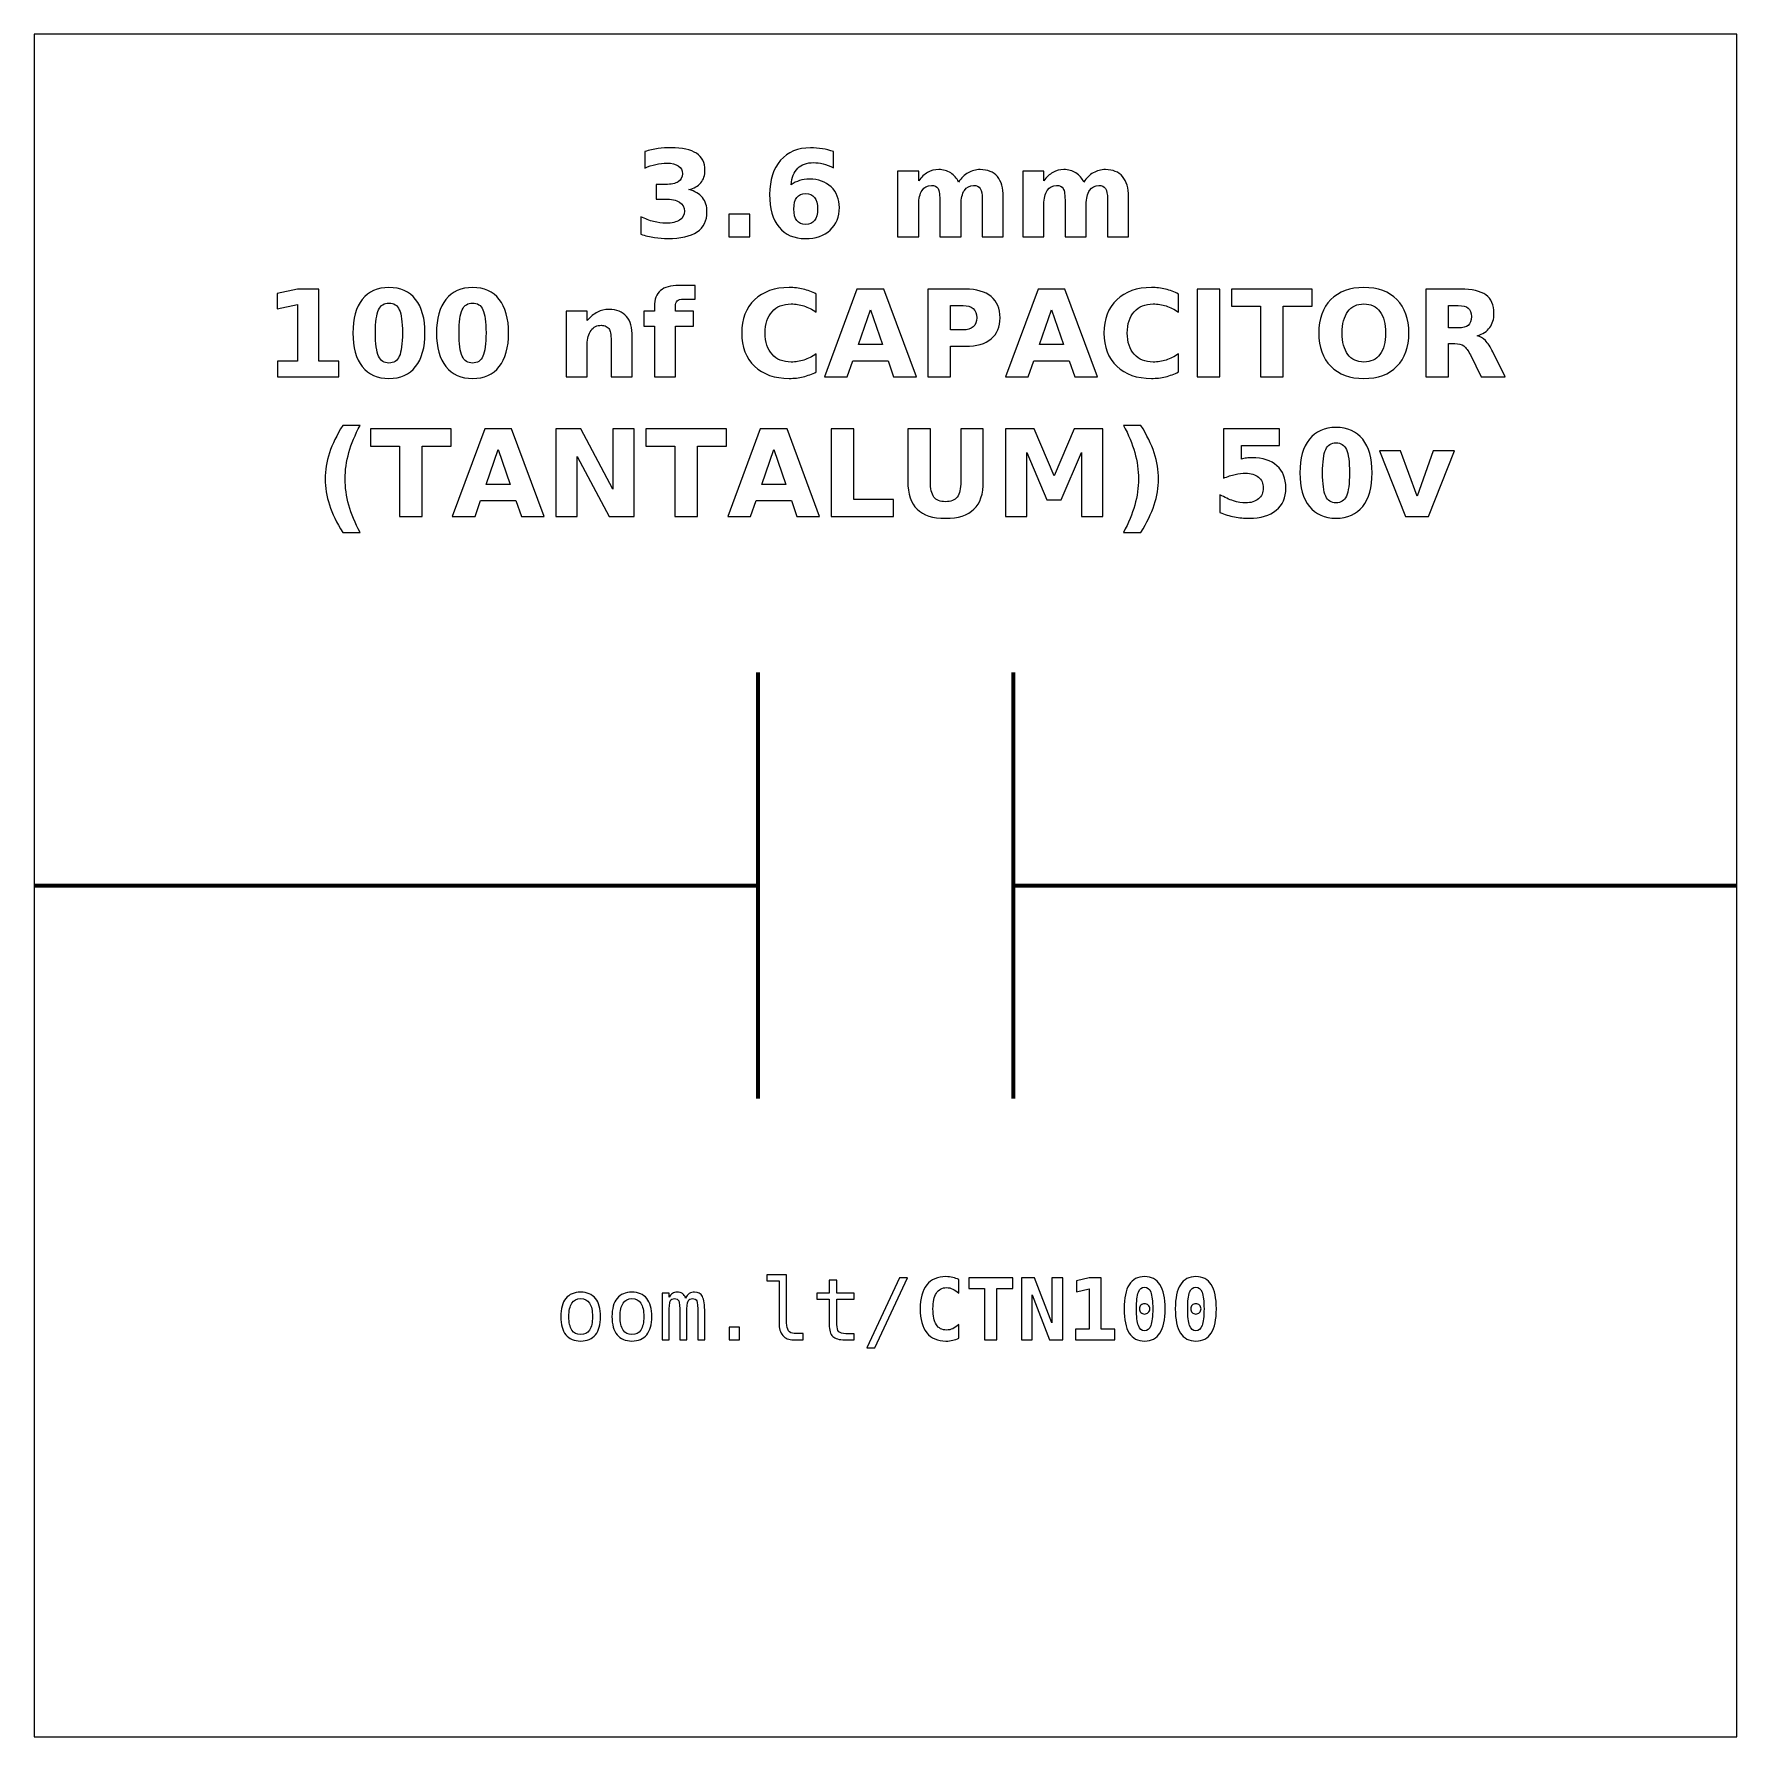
# Model space of a CAD drawing. Header units: centimetres. Extents: x -11.5 to -9.5, y -15.85 to -13.85.
import ezdxf

# ---------------------------------------------------------------- set-up
doc = ezdxf.new("R2010")
doc.units = ezdxf.units.CM
doc.header["$MEASUREMENT"] = 0
doc.layers.add('Layer 1', color=7, linetype='Continuous')

msp = doc.modelspace()

# ---------------------------------------------------------------- linework, layer by layer
at = {"layer": 'Layer 1', "color": 7}
msp.add_open_spline([(-11.5, -13.85), (-11.5, -13.85), (-9.5, -13.85), (-9.5, -13.85), (-9.5, -13.85), (-9.5, -13.85), (-9.5, -15.85), (-9.5, -15.85), (-9.5, -15.85), (-9.5, -15.85), (-11.5, -15.85), (-11.5, -15.85), (-11.5, -15.85), (-11.5, -15.85), (-11.5, -13.85), (-11.5, -13.85)], degree=3, knots=[0, 0, 0, 0, 0.25, 0.25, 0.25, 0.25, 0.5, 0.5, 0.5, 0.5, 0.75, 0.75, 0.75, 0.75, 1, 1, 1, 1], dxfattribs=at)
at = {"layer": 'Layer 1', "color": 250}
for points, knots in [([(-10.73087, -14.03273), (-10.72395, -14.03452), (-10.71866, -14.03765), (-10.71506, -14.04207), (-10.71506, -14.04207), (-10.71146, -14.04651), (-10.70965, -14.05213), (-10.70965, -14.05898), (-10.70965, -14.05898), (-10.70965, -14.06918), (-10.71356, -14.07694), (-10.72136, -14.08226), (-10.72136, -14.08226), (-10.72917, -14.08755), (-10.74056, -14.09021), (-10.75554, -14.09021), (-10.75554, -14.09021), (-10.76083, -14.09021), (-10.76612, -14.08979), (-10.77144, -14.08894), (-10.77144, -14.08894), (-10.77673, -14.08809), (-10.78197, -14.0868), (-10.78717, -14.08511), (-10.78717, -14.08511), (-10.78717, -14.08511), (-10.78717, -14.06464), (-10.78717, -14.06464), (-10.78717, -14.06464), (-10.78221, -14.06711), (-10.77729, -14.069), (-10.7724, -14.07027), (-10.7724, -14.07027), (-10.76751, -14.07151), (-10.76269, -14.07215), (-10.75796, -14.07215), (-10.75796, -14.07215), (-10.75093, -14.07215), (-10.74554, -14.07092), (-10.7418, -14.0685), (-10.7418, -14.0685), (-10.73806, -14.06606), (-10.73618, -14.06258), (-10.73618, -14.05801), (-10.73618, -14.05801), (-10.73618, -14.05333), (-10.73811, -14.04978), (-10.74194, -14.04738), (-10.74194, -14.04738), (-10.74578, -14.04496), (-10.75144, -14.04376), (-10.75892, -14.04376), (-10.75892, -14.04376), (-10.75892, -14.04376), (-10.76953, -14.04376), (-10.76953, -14.04376), (-10.76953, -14.04376), (-10.76953, -14.04376), (-10.76953, -14.02666), (-10.76953, -14.02666), (-10.76953, -14.02666), (-10.76953, -14.02666), (-10.75838, -14.02666), (-10.75838, -14.02666), (-10.75838, -14.02666), (-10.7517, -14.02666), (-10.74676, -14.02563), (-10.7435, -14.02353), (-10.7435, -14.02353), (-10.74023, -14.02144), (-10.7386, -14.01827), (-10.7386, -14.01401), (-10.7386, -14.01401), (-10.7386, -14.01006), (-10.74018, -14.007), (-10.74335, -14.00486), (-10.74335, -14.00486), (-10.74653, -14.0027), (-10.751, -14.00162), (-10.75678, -14.00162), (-10.75678, -14.00162), (-10.76106, -14.00162), (-10.76537, -14.00209), (-10.76974, -14.00305), (-10.76974, -14.00305), (-10.77409, -14.00401), (-10.77842, -14.00545), (-10.78275, -14.00733), (-10.78275, -14.00733), (-10.78275, -14.00733), (-10.78275, -13.9879), (-10.78275, -13.9879), (-10.78275, -13.9879), (-10.7775, -13.98642), (-10.77233, -13.98532), (-10.76718, -13.98459), (-10.76718, -13.98459), (-10.76203, -13.98386), (-10.757, -13.98348), (-10.75203, -13.98348), (-10.75203, -13.98348), (-10.73867, -13.98348), (-10.72866, -13.98567), (-10.72202, -13.99007), (-10.72202, -13.99007), (-10.71539, -13.99444), (-10.71208, -14.00105), (-10.71208, -14.00987), (-10.71208, -14.00987), (-10.71208, -14.01587), (-10.71365, -14.02081), (-10.71683, -14.02464), (-10.71683, -14.02464), (-10.72, -14.02847), (-10.72468, -14.03118), (-10.73087, -14.03273)], [0, 0, 0, 0, 0.0344828, 0.0344828, 0.0344828, 0.0344828, 0.0689655, 0.0689655, 0.0689655, 0.0689655, 0.1034483, 0.1034483, 0.1034483, 0.1034483, 0.137931, 0.137931, 0.137931, 0.137931, 0.1724138, 0.1724138, 0.1724138, 0.1724138, 0.2068966, 0.2068966, 0.2068966, 0.2068966, 0.2413793, 0.2413793, 0.2413793, 0.2413793, 0.2758621, 0.2758621, 0.2758621, 0.2758621, 0.3103448, 0.3103448, 0.3103448, 0.3103448, 0.3448276, 0.3448276, 0.3448276, 0.3448276, 0.3793103, 0.3793103, 0.3793103, 0.3793103, 0.4137931, 0.4137931, 0.4137931, 0.4137931, 0.4482759, 0.4482759, 0.4482759, 0.4482759, 0.4827586, 0.4827586, 0.4827586, 0.4827586, 0.5172414, 0.5172414, 0.5172414, 0.5172414, 0.5517241, 0.5517241, 0.5517241, 0.5517241, 0.5862069, 0.5862069, 0.5862069, 0.5862069, 0.6206897, 0.6206897, 0.6206897, 0.6206897, 0.6551724, 0.6551724, 0.6551724, 0.6551724, 0.6896552, 0.6896552, 0.6896552, 0.6896552, 0.7241379, 0.7241379, 0.7241379, 0.7241379, 0.7586207, 0.7586207, 0.7586207, 0.7586207, 0.7931034, 0.7931034, 0.7931034, 0.7931034, 0.8275862, 0.8275862, 0.8275862, 0.8275862, 0.862069, 0.862069, 0.862069, 0.862069, 0.8965517, 0.8965517, 0.8965517, 0.8965517, 0.9310345, 0.9310345, 0.9310345, 0.9310345, 0.9655172, 0.9655172, 0.9655172, 0.9655172, 1, 1, 1, 1]), ([(-10.56097, -13.98802), (-10.56097, -13.98802), (-10.56097, -14.00705), (-10.56097, -14.00705), (-10.56097, -14.00705), (-10.56534, -14.00498), (-10.56943, -14.00345), (-10.57329, -14.00246), (-10.57329, -14.00246), (-10.57715, -14.00147), (-10.58093, -14.00098), (-10.5846, -14.00098), (-10.5846, -14.00098), (-10.59251, -14.00098), (-10.59864, -14.00317), (-10.60306, -14.00757), (-10.60306, -14.00757), (-10.60746, -14.01194), (-10.61005, -14.01845), (-10.61078, -14.02709), (-10.61078, -14.02709), (-10.60775, -14.02485), (-10.60445, -14.02316), (-10.60092, -14.02203), (-10.60092, -14.02203), (-10.5974, -14.0209), (-10.59354, -14.02034), (-10.58935, -14.02034), (-10.58935, -14.02034), (-10.57884, -14.02034), (-10.57035, -14.02342), (-10.56391, -14.02958), (-10.56391, -14.02958), (-10.55744, -14.03572), (-10.55422, -14.04378), (-10.55422, -14.05376), (-10.55422, -14.05376), (-10.55422, -14.06479), (-10.55782, -14.07361), (-10.56504, -14.08026), (-10.56504, -14.08026), (-10.57223, -14.08689), (-10.58192, -14.09021), (-10.59403, -14.09021), (-10.59403, -14.09021), (-10.60739, -14.09021), (-10.61774, -14.08569), (-10.62508, -14.07666), (-10.62508, -14.07666), (-10.63239, -14.06765), (-10.63606, -14.05484), (-10.63606, -14.03826), (-10.63606, -14.03826), (-10.63606, -14.02128), (-10.63178, -14.00792), (-10.62322, -13.99821), (-10.62322, -13.99821), (-10.61464, -13.98849), (-10.6029, -13.98362), (-10.58797, -13.98362), (-10.58797, -13.98362), (-10.58324, -13.98362), (-10.57865, -13.984), (-10.57418, -13.98473), (-10.57418, -13.98473), (-10.56974, -13.98546), (-10.56534, -13.98656), (-10.56097, -13.98802)], [0, 0, 0, 0, 0.0588235, 0.0588235, 0.0588235, 0.0588235, 0.1176471, 0.1176471, 0.1176471, 0.1176471, 0.1764706, 0.1764706, 0.1764706, 0.1764706, 0.2352941, 0.2352941, 0.2352941, 0.2352941, 0.2941176, 0.2941176, 0.2941176, 0.2941176, 0.3529412, 0.3529412, 0.3529412, 0.3529412, 0.4117647, 0.4117647, 0.4117647, 0.4117647, 0.4705882, 0.4705882, 0.4705882, 0.4705882, 0.5294118, 0.5294118, 0.5294118, 0.5294118, 0.5882353, 0.5882353, 0.5882353, 0.5882353, 0.6470588, 0.6470588, 0.6470588, 0.6470588, 0.7058824, 0.7058824, 0.7058824, 0.7058824, 0.7647059, 0.7647059, 0.7647059, 0.7647059, 0.8235294, 0.8235294, 0.8235294, 0.8235294, 0.8823529, 0.8823529, 0.8823529, 0.8823529, 0.9411765, 0.9411765, 0.9411765, 0.9411765, 1, 1, 1, 1]), ([(-10.41412, -14.02386), (-10.41099, -14.01909), (-10.4073, -14.01544), (-10.40299, -14.01295), (-10.40299, -14.01295), (-10.39869, -14.01043), (-10.39399, -14.00919), (-10.38884, -14.00919), (-10.38884, -14.00919), (-10.37997, -14.00919), (-10.37322, -14.01192), (-10.36859, -14.0174), (-10.36859, -14.0174), (-10.36395, -14.02285), (-10.36162, -14.0308), (-10.36162, -14.04122), (-10.36162, -14.04122), (-10.36162, -14.04122), (-10.36162, -14.08821), (-10.36162, -14.08821), (-10.36162, -14.08821), (-10.36162, -14.08821), (-10.38644, -14.08821), (-10.38644, -14.08821), (-10.38644, -14.08821), (-10.38644, -14.08821), (-10.38644, -14.04797), (-10.38644, -14.04797), (-10.38644, -14.04797), (-10.38639, -14.04738), (-10.38637, -14.04677), (-10.38634, -14.04611), (-10.38634, -14.04611), (-10.38632, -14.04548), (-10.3863, -14.04456), (-10.3863, -14.04336), (-10.3863, -14.04336), (-10.3863, -14.0379), (-10.38709, -14.03393), (-10.38872, -14.03148), (-10.38872, -14.03148), (-10.39032, -14.02901), (-10.3929, -14.02779), (-10.39648, -14.02779), (-10.39648, -14.02779), (-10.40118, -14.02779), (-10.40478, -14.02972), (-10.40734, -14.03358), (-10.40734, -14.03358), (-10.40988, -14.03743), (-10.4112, -14.04301), (-10.4113, -14.05032), (-10.4113, -14.05032), (-10.4113, -14.05032), (-10.4113, -14.08821), (-10.4113, -14.08821), (-10.4113, -14.08821), (-10.4113, -14.08821), (-10.43611, -14.08821), (-10.43611, -14.08821), (-10.43611, -14.08821), (-10.43611, -14.08821), (-10.43611, -14.04797), (-10.43611, -14.04797), (-10.43611, -14.04797), (-10.43611, -14.03943), (-10.43684, -14.03393), (-10.43832, -14.03148), (-10.43832, -14.03148), (-10.43978, -14.02901), (-10.44239, -14.02779), (-10.44615, -14.02779), (-10.44615, -14.02779), (-10.4509, -14.02779), (-10.45455, -14.02974), (-10.45711, -14.03362), (-10.45711, -14.03362), (-10.45967, -14.0375), (-10.46097, -14.04303), (-10.46097, -14.05025), (-10.46097, -14.05025), (-10.46097, -14.05025), (-10.46097, -14.08821), (-10.46097, -14.08821), (-10.46097, -14.08821), (-10.46097, -14.08821), (-10.48578, -14.08821), (-10.48578, -14.08821), (-10.48578, -14.08821), (-10.48578, -14.08821), (-10.48578, -14.01105), (-10.48578, -14.01105), (-10.48578, -14.01105), (-10.48578, -14.01105), (-10.46097, -14.01105), (-10.46097, -14.01105), (-10.46097, -14.01105), (-10.46097, -14.01105), (-10.46097, -14.02236), (-10.46097, -14.02236), (-10.46097, -14.02236), (-10.45793, -14.01798), (-10.45445, -14.01472), (-10.45052, -14.0125), (-10.45052, -14.0125), (-10.4466, -14.01029), (-10.44227, -14.00919), (-10.43754, -14.00919), (-10.43754, -14.00919), (-10.43223, -14.00919), (-10.4275, -14.01048), (-10.42343, -14.01305), (-10.42343, -14.01305), (-10.41934, -14.01563), (-10.41623, -14.01923), (-10.41412, -14.02386)], [0, 0, 0, 0, 0.0344828, 0.0344828, 0.0344828, 0.0344828, 0.0689655, 0.0689655, 0.0689655, 0.0689655, 0.1034483, 0.1034483, 0.1034483, 0.1034483, 0.137931, 0.137931, 0.137931, 0.137931, 0.1724138, 0.1724138, 0.1724138, 0.1724138, 0.2068966, 0.2068966, 0.2068966, 0.2068966, 0.2413793, 0.2413793, 0.2413793, 0.2413793, 0.2758621, 0.2758621, 0.2758621, 0.2758621, 0.3103448, 0.3103448, 0.3103448, 0.3103448, 0.3448276, 0.3448276, 0.3448276, 0.3448276, 0.3793103, 0.3793103, 0.3793103, 0.3793103, 0.4137931, 0.4137931, 0.4137931, 0.4137931, 0.4482759, 0.4482759, 0.4482759, 0.4482759, 0.4827586, 0.4827586, 0.4827586, 0.4827586, 0.5172414, 0.5172414, 0.5172414, 0.5172414, 0.5517241, 0.5517241, 0.5517241, 0.5517241, 0.5862069, 0.5862069, 0.5862069, 0.5862069, 0.6206897, 0.6206897, 0.6206897, 0.6206897, 0.6551724, 0.6551724, 0.6551724, 0.6551724, 0.6896552, 0.6896552, 0.6896552, 0.6896552, 0.7241379, 0.7241379, 0.7241379, 0.7241379, 0.7586207, 0.7586207, 0.7586207, 0.7586207, 0.7931034, 0.7931034, 0.7931034, 0.7931034, 0.8275862, 0.8275862, 0.8275862, 0.8275862, 0.862069, 0.862069, 0.862069, 0.862069, 0.8965517, 0.8965517, 0.8965517, 0.8965517, 0.9310345, 0.9310345, 0.9310345, 0.9310345, 0.9655172, 0.9655172, 0.9655172, 0.9655172, 1, 1, 1, 1]), ([(-10.26708, -14.02386), (-10.26395, -14.01909), (-10.26026, -14.01544), (-10.25595, -14.01295), (-10.25595, -14.01295), (-10.25165, -14.01043), (-10.24695, -14.00919), (-10.2418, -14.00919), (-10.2418, -14.00919), (-10.23293, -14.00919), (-10.22618, -14.01192), (-10.22155, -14.0174), (-10.22155, -14.0174), (-10.21691, -14.02285), (-10.21458, -14.0308), (-10.21458, -14.04122), (-10.21458, -14.04122), (-10.21458, -14.04122), (-10.21458, -14.08821), (-10.21458, -14.08821), (-10.21458, -14.08821), (-10.21458, -14.08821), (-10.2394, -14.08821), (-10.2394, -14.08821), (-10.2394, -14.08821), (-10.2394, -14.08821), (-10.2394, -14.04797), (-10.2394, -14.04797), (-10.2394, -14.04797), (-10.23935, -14.04738), (-10.23933, -14.04677), (-10.2393, -14.04611), (-10.2393, -14.04611), (-10.23928, -14.04548), (-10.23926, -14.04456), (-10.23926, -14.04336), (-10.23926, -14.04336), (-10.23926, -14.0379), (-10.24005, -14.03393), (-10.24168, -14.03148), (-10.24168, -14.03148), (-10.24328, -14.02901), (-10.24586, -14.02779), (-10.24944, -14.02779), (-10.24944, -14.02779), (-10.25414, -14.02779), (-10.25774, -14.02972), (-10.2603, -14.03358), (-10.2603, -14.03358), (-10.26284, -14.03743), (-10.26416, -14.04301), (-10.26426, -14.05032), (-10.26426, -14.05032), (-10.26426, -14.05032), (-10.26426, -14.08821), (-10.26426, -14.08821), (-10.26426, -14.08821), (-10.26426, -14.08821), (-10.28907, -14.08821), (-10.28907, -14.08821), (-10.28907, -14.08821), (-10.28907, -14.08821), (-10.28907, -14.04797), (-10.28907, -14.04797), (-10.28907, -14.04797), (-10.28907, -14.03943), (-10.2898, -14.03393), (-10.29128, -14.03148), (-10.29128, -14.03148), (-10.29274, -14.02901), (-10.29535, -14.02779), (-10.29911, -14.02779), (-10.29911, -14.02779), (-10.30386, -14.02779), (-10.30751, -14.02974), (-10.31007, -14.03362), (-10.31007, -14.03362), (-10.31263, -14.0375), (-10.31393, -14.04303), (-10.31393, -14.05025), (-10.31393, -14.05025), (-10.31393, -14.05025), (-10.31393, -14.08821), (-10.31393, -14.08821), (-10.31393, -14.08821), (-10.31393, -14.08821), (-10.33874, -14.08821), (-10.33874, -14.08821), (-10.33874, -14.08821), (-10.33874, -14.08821), (-10.33874, -14.01105), (-10.33874, -14.01105), (-10.33874, -14.01105), (-10.33874, -14.01105), (-10.31393, -14.01105), (-10.31393, -14.01105), (-10.31393, -14.01105), (-10.31393, -14.01105), (-10.31393, -14.02236), (-10.31393, -14.02236), (-10.31393, -14.02236), (-10.31089, -14.01798), (-10.30741, -14.01472), (-10.30348, -14.0125), (-10.30348, -14.0125), (-10.29956, -14.01029), (-10.29523, -14.00919), (-10.2905, -14.00919), (-10.2905, -14.00919), (-10.28519, -14.00919), (-10.28046, -14.01048), (-10.27639, -14.01305), (-10.27639, -14.01305), (-10.2723, -14.01563), (-10.26919, -14.01923), (-10.26708, -14.02386)], [0, 0, 0, 0, 0.0344828, 0.0344828, 0.0344828, 0.0344828, 0.0689655, 0.0689655, 0.0689655, 0.0689655, 0.1034483, 0.1034483, 0.1034483, 0.1034483, 0.137931, 0.137931, 0.137931, 0.137931, 0.1724138, 0.1724138, 0.1724138, 0.1724138, 0.2068966, 0.2068966, 0.2068966, 0.2068966, 0.2413793, 0.2413793, 0.2413793, 0.2413793, 0.2758621, 0.2758621, 0.2758621, 0.2758621, 0.3103448, 0.3103448, 0.3103448, 0.3103448, 0.3448276, 0.3448276, 0.3448276, 0.3448276, 0.3793103, 0.3793103, 0.3793103, 0.3793103, 0.4137931, 0.4137931, 0.4137931, 0.4137931, 0.4482759, 0.4482759, 0.4482759, 0.4482759, 0.4827586, 0.4827586, 0.4827586, 0.4827586, 0.5172414, 0.5172414, 0.5172414, 0.5172414, 0.5517241, 0.5517241, 0.5517241, 0.5517241, 0.5862069, 0.5862069, 0.5862069, 0.5862069, 0.6206897, 0.6206897, 0.6206897, 0.6206897, 0.6551724, 0.6551724, 0.6551724, 0.6551724, 0.6896552, 0.6896552, 0.6896552, 0.6896552, 0.7241379, 0.7241379, 0.7241379, 0.7241379, 0.7586207, 0.7586207, 0.7586207, 0.7586207, 0.7931034, 0.7931034, 0.7931034, 0.7931034, 0.8275862, 0.8275862, 0.8275862, 0.8275862, 0.862069, 0.862069, 0.862069, 0.862069, 0.8965517, 0.8965517, 0.8965517, 0.8965517, 0.9310345, 0.9310345, 0.9310345, 0.9310345, 0.9655172, 0.9655172, 0.9655172, 0.9655172, 1, 1, 1, 1]), ([(-10.59375, -14.03743), (-10.59841, -14.03743), (-10.60189, -14.03894), (-10.60419, -14.04195), (-10.60419, -14.04195), (-10.60652, -14.04496), (-10.60767, -14.04948), (-10.60767, -14.05547), (-10.60767, -14.05547), (-10.60767, -14.06149), (-10.60652, -14.06601), (-10.60419, -14.06902), (-10.60419, -14.06902), (-10.60189, -14.07203), (-10.59841, -14.07353), (-10.59375, -14.07353), (-10.59375, -14.07353), (-10.58907, -14.07353), (-10.58557, -14.07203), (-10.58326, -14.06902), (-10.58326, -14.06902), (-10.58093, -14.06601), (-10.57978, -14.06149), (-10.57978, -14.05547), (-10.57978, -14.05547), (-10.57978, -14.04948), (-10.58093, -14.04496), (-10.58326, -14.04195), (-10.58326, -14.04195), (-10.58557, -14.03894), (-10.58907, -14.03743), (-10.59375, -14.03743)], [0, 0, 0, 0, 0.125, 0.125, 0.125, 0.125, 0.25, 0.25, 0.25, 0.25, 0.375, 0.375, 0.375, 0.375, 0.5, 0.5, 0.5, 0.5, 0.625, 0.625, 0.625, 0.625, 0.75, 0.75, 0.75, 0.75, 0.875, 0.875, 0.875, 0.875, 1, 1, 1, 1]), ([(-10.68402, -14.06154), (-10.68402, -14.06154), (-10.6592, -14.06154), (-10.6592, -14.06154), (-10.6592, -14.06154), (-10.6592, -14.06154), (-10.6592, -14.08821), (-10.6592, -14.08821), (-10.6592, -14.08821), (-10.6592, -14.08821), (-10.68402, -14.08821), (-10.68402, -14.08821), (-10.68402, -14.08821), (-10.68402, -14.08821), (-10.68402, -14.06154), (-10.68402, -14.06154)], [0, 0, 0, 0, 0.25, 0.25, 0.25, 0.25, 0.5, 0.5, 0.5, 0.5, 0.75, 0.75, 0.75, 0.75, 1, 1, 1, 1]), ([(-11.21396, -14.23414), (-11.21396, -14.23414), (-11.19053, -14.23414), (-11.19053, -14.23414), (-11.19053, -14.23414), (-11.19053, -14.23414), (-11.19053, -14.16765), (-11.19053, -14.16765), (-11.19053, -14.16765), (-11.19053, -14.16765), (-11.21457, -14.17262), (-11.21457, -14.17262), (-11.21457, -14.17262), (-11.21457, -14.17262), (-11.21457, -14.15455), (-11.21457, -14.15455), (-11.21457, -14.15455), (-11.21457, -14.15455), (-11.19067, -14.14959), (-11.19067, -14.14959), (-11.19067, -14.14959), (-11.19067, -14.14959), (-11.16546, -14.14959), (-11.16546, -14.14959), (-11.16546, -14.14959), (-11.16546, -14.14959), (-11.16546, -14.23414), (-11.16546, -14.23414), (-11.16546, -14.23414), (-11.16546, -14.23414), (-11.14204, -14.23414), (-11.14204, -14.23414), (-11.14204, -14.23414), (-11.14204, -14.23414), (-11.14204, -14.25246), (-11.14204, -14.25246), (-11.14204, -14.25246), (-11.14204, -14.25246), (-11.21396, -14.25246), (-11.21396, -14.25246), (-11.21396, -14.25246), (-11.21396, -14.25246), (-11.21396, -14.23414), (-11.21396, -14.23414)], [0, 0, 0, 0, 0.0909091, 0.0909091, 0.0909091, 0.0909091, 0.1818182, 0.1818182, 0.1818182, 0.1818182, 0.2727273, 0.2727273, 0.2727273, 0.2727273, 0.3636364, 0.3636364, 0.3636364, 0.3636364, 0.4545455, 0.4545455, 0.4545455, 0.4545455, 0.5454545, 0.5454545, 0.5454545, 0.5454545, 0.6363636, 0.6363636, 0.6363636, 0.6363636, 0.7272727, 0.7272727, 0.7272727, 0.7272727, 0.8181818, 0.8181818, 0.8181818, 0.8181818, 0.9090909, 0.9090909, 0.9090909, 0.9090909, 1, 1, 1, 1]), ([(-11.04086, -14.20112), (-11.04086, -14.21817), (-11.04453, -14.23132), (-11.05189, -14.24058), (-11.05189, -14.24058), (-11.05923, -14.24983), (-11.06967, -14.25446), (-11.08317, -14.25446), (-11.08317, -14.25446), (-11.09672, -14.25446), (-11.10718, -14.24983), (-11.11452, -14.24058), (-11.11452, -14.24058), (-11.12188, -14.23132), (-11.12555, -14.21817), (-11.12555, -14.20112), (-11.12555, -14.20112), (-11.12555, -14.18405), (-11.12188, -14.17087), (-11.11452, -14.16161), (-11.11452, -14.16161), (-11.10718, -14.15237), (-11.09672, -14.14773), (-11.08317, -14.14773), (-11.08317, -14.14773), (-11.06967, -14.14773), (-11.05923, -14.15237), (-11.05189, -14.16161), (-11.05189, -14.16161), (-11.04453, -14.17087), (-11.04086, -14.18405), (-11.04086, -14.20112)], [0, 0, 0, 0, 0.125, 0.125, 0.125, 0.125, 0.25, 0.25, 0.25, 0.25, 0.375, 0.375, 0.375, 0.375, 0.5, 0.5, 0.5, 0.5, 0.625, 0.625, 0.625, 0.625, 0.75, 0.75, 0.75, 0.75, 0.875, 0.875, 0.875, 0.875, 1, 1, 1, 1]), ([(-10.94267, -14.20112), (-10.94267, -14.21817), (-10.94634, -14.23132), (-10.9537, -14.24058), (-10.9537, -14.24058), (-10.96104, -14.24983), (-10.97148, -14.25446), (-10.98498, -14.25446), (-10.98498, -14.25446), (-10.99853, -14.25446), (-11.00899, -14.24983), (-11.01633, -14.24058), (-11.01633, -14.24058), (-11.02369, -14.23132), (-11.02736, -14.21817), (-11.02736, -14.20112), (-11.02736, -14.20112), (-11.02736, -14.18405), (-11.02369, -14.17087), (-11.01633, -14.16161), (-11.01633, -14.16161), (-11.00899, -14.15237), (-10.99853, -14.14773), (-10.98498, -14.14773), (-10.98498, -14.14773), (-10.97148, -14.14773), (-10.96104, -14.15237), (-10.9537, -14.16161), (-10.9537, -14.16161), (-10.94634, -14.17087), (-10.94267, -14.18405), (-10.94267, -14.20112)], [0, 0, 0, 0, 0.125, 0.125, 0.125, 0.125, 0.25, 0.25, 0.25, 0.25, 0.375, 0.375, 0.375, 0.375, 0.5, 0.5, 0.5, 0.5, 0.625, 0.625, 0.625, 0.625, 0.75, 0.75, 0.75, 0.75, 0.875, 0.875, 0.875, 0.875, 1, 1, 1, 1]), ([(-10.72369, -14.14524), (-10.72369, -14.14524), (-10.72369, -14.16142), (-10.72369, -14.16142), (-10.72369, -14.16142), (-10.72369, -14.16142), (-10.73735, -14.16142), (-10.73735, -14.16142), (-10.73735, -14.16142), (-10.74083, -14.16142), (-10.74328, -14.16206), (-10.74464, -14.16333), (-10.74464, -14.16333), (-10.74603, -14.1646), (-10.74671, -14.16678), (-10.74671, -14.16991), (-10.74671, -14.16991), (-10.74671, -14.16991), (-10.74671, -14.1753), (-10.74671, -14.1753), (-10.74671, -14.1753), (-10.74671, -14.1753), (-10.72564, -14.1753), (-10.72564, -14.1753), (-10.72564, -14.1753), (-10.72564, -14.1753), (-10.72564, -14.19294), (-10.72564, -14.19294), (-10.72564, -14.19294), (-10.72564, -14.19294), (-10.74671, -14.19294), (-10.74671, -14.19294), (-10.74671, -14.19294), (-10.74671, -14.19294), (-10.74671, -14.25246), (-10.74671, -14.25246), (-10.74671, -14.25246), (-10.74671, -14.25246), (-10.77138, -14.25246), (-10.77138, -14.25246), (-10.77138, -14.25246), (-10.77138, -14.25246), (-10.77138, -14.19294), (-10.77138, -14.19294), (-10.77138, -14.19294), (-10.77138, -14.19294), (-10.78364, -14.19294), (-10.78364, -14.19294), (-10.78364, -14.19294), (-10.78364, -14.19294), (-10.78364, -14.1753), (-10.78364, -14.1753), (-10.78364, -14.1753), (-10.78364, -14.1753), (-10.77138, -14.1753), (-10.77138, -14.1753), (-10.77138, -14.1753), (-10.77138, -14.1753), (-10.77138, -14.16991), (-10.77138, -14.16991), (-10.77138, -14.16991), (-10.77138, -14.16151), (-10.76903, -14.15528), (-10.76435, -14.15126), (-10.76435, -14.15126), (-10.75967, -14.14724), (-10.7524, -14.14524), (-10.74257, -14.14524), (-10.74257, -14.14524), (-10.74257, -14.14524), (-10.72369, -14.14524), (-10.72369, -14.14524)], [0, 0, 0, 0, 0.0555556, 0.0555556, 0.0555556, 0.0555556, 0.1111111, 0.1111111, 0.1111111, 0.1111111, 0.1666667, 0.1666667, 0.1666667, 0.1666667, 0.2222222, 0.2222222, 0.2222222, 0.2222222, 0.2777778, 0.2777778, 0.2777778, 0.2777778, 0.3333333, 0.3333333, 0.3333333, 0.3333333, 0.3888889, 0.3888889, 0.3888889, 0.3888889, 0.4444444, 0.4444444, 0.4444444, 0.4444444, 0.5, 0.5, 0.5, 0.5, 0.5555556, 0.5555556, 0.5555556, 0.5555556, 0.6111111, 0.6111111, 0.6111111, 0.6111111, 0.6666667, 0.6666667, 0.6666667, 0.6666667, 0.7222222, 0.7222222, 0.7222222, 0.7222222, 0.7777778, 0.7777778, 0.7777778, 0.7777778, 0.8333333, 0.8333333, 0.8333333, 0.8333333, 0.8888889, 0.8888889, 0.8888889, 0.8888889, 0.9444444, 0.9444444, 0.9444444, 0.9444444, 1, 1, 1, 1]), ([(-10.58129, -14.24682), (-10.58615, -14.24933), (-10.59123, -14.25124), (-10.59653, -14.25253), (-10.59653, -14.25253), (-10.60179, -14.25382), (-10.60732, -14.25446), (-10.61306, -14.25446), (-10.61306, -14.25446), (-10.63018, -14.25446), (-10.64375, -14.24966), (-10.65377, -14.24009), (-10.65377, -14.24009), (-10.66379, -14.23052), (-10.6688, -14.21754), (-10.6688, -14.20112), (-10.6688, -14.20112), (-10.6688, -14.18468), (-10.66379, -14.17167), (-10.65377, -14.1621), (-10.65377, -14.1621), (-10.64375, -14.15253), (-10.63018, -14.14773), (-10.61306, -14.14773), (-10.61306, -14.14773), (-10.60732, -14.14773), (-10.60179, -14.14837), (-10.59653, -14.14966), (-10.59653, -14.14966), (-10.59123, -14.15095), (-10.58615, -14.15286), (-10.58129, -14.15538), (-10.58129, -14.15538), (-10.58129, -14.15538), (-10.58129, -14.17666), (-10.58129, -14.17666), (-10.58129, -14.17666), (-10.5862, -14.1733), (-10.59105, -14.17085), (-10.59582, -14.1693), (-10.59582, -14.1693), (-10.60059, -14.16772), (-10.60563, -14.16695), (-10.61092, -14.16695), (-10.61092, -14.16695), (-10.62037, -14.16695), (-10.62783, -14.16998), (-10.63324, -14.17605), (-10.63324, -14.17605), (-10.63867, -14.18212), (-10.64138, -14.19047), (-10.64138, -14.20112), (-10.64138, -14.20112), (-10.64138, -14.21175), (-10.63867, -14.22008), (-10.63324, -14.22614), (-10.63324, -14.22614), (-10.62783, -14.23221), (-10.62037, -14.23524), (-10.61092, -14.23524), (-10.61092, -14.23524), (-10.60563, -14.23524), (-10.60059, -14.23447), (-10.59582, -14.23289), (-10.59582, -14.23289), (-10.59105, -14.23134), (-10.5862, -14.22889), (-10.58129, -14.22553), (-10.58129, -14.22553), (-10.58129, -14.22553), (-10.58129, -14.24682), (-10.58129, -14.24682)], [0, 0, 0, 0, 0.0555556, 0.0555556, 0.0555556, 0.0555556, 0.1111111, 0.1111111, 0.1111111, 0.1111111, 0.1666667, 0.1666667, 0.1666667, 0.1666667, 0.2222222, 0.2222222, 0.2222222, 0.2222222, 0.2777778, 0.2777778, 0.2777778, 0.2777778, 0.3333333, 0.3333333, 0.3333333, 0.3333333, 0.3888889, 0.3888889, 0.3888889, 0.3888889, 0.4444444, 0.4444444, 0.4444444, 0.4444444, 0.5, 0.5, 0.5, 0.5, 0.5555556, 0.5555556, 0.5555556, 0.5555556, 0.6111111, 0.6111111, 0.6111111, 0.6111111, 0.6666667, 0.6666667, 0.6666667, 0.6666667, 0.7222222, 0.7222222, 0.7222222, 0.7222222, 0.7777778, 0.7777778, 0.7777778, 0.7777778, 0.8333333, 0.8333333, 0.8333333, 0.8333333, 0.8888889, 0.8888889, 0.8888889, 0.8888889, 0.9444444, 0.9444444, 0.9444444, 0.9444444, 1, 1, 1, 1]), ([(-10.4969, -14.23374), (-10.4969, -14.23374), (-10.53839, -14.23374), (-10.53839, -14.23374), (-10.53839, -14.23374), (-10.53839, -14.23374), (-10.54493, -14.25246), (-10.54493, -14.25246), (-10.54493, -14.25246), (-10.54493, -14.25246), (-10.5716, -14.25246), (-10.5716, -14.25246), (-10.5716, -14.25246), (-10.5716, -14.25246), (-10.5335, -14.14959), (-10.5335, -14.14959), (-10.5335, -14.14959), (-10.5335, -14.14959), (-10.50187, -14.14959), (-10.50187, -14.14959), (-10.50187, -14.14959), (-10.50187, -14.14959), (-10.46377, -14.25246), (-10.46377, -14.25246), (-10.46377, -14.25246), (-10.46377, -14.25246), (-10.49044, -14.25246), (-10.49044, -14.25246), (-10.49044, -14.25246), (-10.49044, -14.25246), (-10.4969, -14.23374), (-10.4969, -14.23374)], [0, 0, 0, 0, 0.125, 0.125, 0.125, 0.125, 0.25, 0.25, 0.25, 0.25, 0.375, 0.375, 0.375, 0.375, 0.5, 0.5, 0.5, 0.5, 0.625, 0.625, 0.625, 0.625, 0.75, 0.75, 0.75, 0.75, 0.875, 0.875, 0.875, 0.875, 1, 1, 1, 1]), ([(-10.4501, -14.14959), (-10.4501, -14.14959), (-10.40608, -14.14959), (-10.40608, -14.14959), (-10.40608, -14.14959), (-10.39298, -14.14959), (-10.38293, -14.15251), (-10.37592, -14.15832), (-10.37592, -14.15832), (-10.36892, -14.16413), (-10.36541, -14.1724), (-10.36541, -14.18315), (-10.36541, -14.18315), (-10.36541, -14.19392), (-10.36892, -14.20222), (-10.37592, -14.20803), (-10.37592, -14.20803), (-10.38293, -14.21384), (-10.39298, -14.21676), (-10.40608, -14.21676), (-10.40608, -14.21676), (-10.40608, -14.21676), (-10.42357, -14.21676), (-10.42357, -14.21676), (-10.42357, -14.21676), (-10.42357, -14.21676), (-10.42357, -14.25246), (-10.42357, -14.25246), (-10.42357, -14.25246), (-10.42357, -14.25246), (-10.4501, -14.25246), (-10.4501, -14.25246), (-10.4501, -14.25246), (-10.4501, -14.25246), (-10.4501, -14.14959), (-10.4501, -14.14959)], [0, 0, 0, 0, 0.1111111, 0.1111111, 0.1111111, 0.1111111, 0.2222222, 0.2222222, 0.2222222, 0.2222222, 0.3333333, 0.3333333, 0.3333333, 0.3333333, 0.4444444, 0.4444444, 0.4444444, 0.4444444, 0.5555556, 0.5555556, 0.5555556, 0.5555556, 0.6666667, 0.6666667, 0.6666667, 0.6666667, 0.7777778, 0.7777778, 0.7777778, 0.7777778, 0.8888889, 0.8888889, 0.8888889, 0.8888889, 1, 1, 1, 1]), ([(-10.28427, -14.23374), (-10.28427, -14.23374), (-10.32576, -14.23374), (-10.32576, -14.23374), (-10.32576, -14.23374), (-10.32576, -14.23374), (-10.3323, -14.25246), (-10.3323, -14.25246), (-10.3323, -14.25246), (-10.3323, -14.25246), (-10.35897, -14.25246), (-10.35897, -14.25246), (-10.35897, -14.25246), (-10.35897, -14.25246), (-10.32087, -14.14959), (-10.32087, -14.14959), (-10.32087, -14.14959), (-10.32087, -14.14959), (-10.28924, -14.14959), (-10.28924, -14.14959), (-10.28924, -14.14959), (-10.28924, -14.14959), (-10.25114, -14.25246), (-10.25114, -14.25246), (-10.25114, -14.25246), (-10.25114, -14.25246), (-10.27781, -14.25246), (-10.27781, -14.25246), (-10.27781, -14.25246), (-10.27781, -14.25246), (-10.28427, -14.23374), (-10.28427, -14.23374)], [0, 0, 0, 0, 0.125, 0.125, 0.125, 0.125, 0.25, 0.25, 0.25, 0.25, 0.375, 0.375, 0.375, 0.375, 0.5, 0.5, 0.5, 0.5, 0.625, 0.625, 0.625, 0.625, 0.75, 0.75, 0.75, 0.75, 0.875, 0.875, 0.875, 0.875, 1, 1, 1, 1]), ([(-10.15589, -14.24682), (-10.16075, -14.24933), (-10.16583, -14.25124), (-10.17113, -14.25253), (-10.17113, -14.25253), (-10.17639, -14.25382), (-10.18192, -14.25446), (-10.18766, -14.25446), (-10.18766, -14.25446), (-10.20478, -14.25446), (-10.21835, -14.24966), (-10.22837, -14.24009), (-10.22837, -14.24009), (-10.23839, -14.23052), (-10.2434, -14.21754), (-10.2434, -14.20112), (-10.2434, -14.20112), (-10.2434, -14.18468), (-10.23839, -14.17167), (-10.22837, -14.1621), (-10.22837, -14.1621), (-10.21835, -14.15253), (-10.20478, -14.14773), (-10.18766, -14.14773), (-10.18766, -14.14773), (-10.18192, -14.14773), (-10.17639, -14.14837), (-10.17113, -14.14966), (-10.17113, -14.14966), (-10.16583, -14.15095), (-10.16075, -14.15286), (-10.15589, -14.15538), (-10.15589, -14.15538), (-10.15589, -14.15538), (-10.15589, -14.17666), (-10.15589, -14.17666), (-10.15589, -14.17666), (-10.1608, -14.1733), (-10.16565, -14.17085), (-10.17042, -14.1693), (-10.17042, -14.1693), (-10.17519, -14.16772), (-10.18023, -14.16695), (-10.18552, -14.16695), (-10.18552, -14.16695), (-10.19497, -14.16695), (-10.20243, -14.16998), (-10.20784, -14.17605), (-10.20784, -14.17605), (-10.21327, -14.18212), (-10.21598, -14.19047), (-10.21598, -14.20112), (-10.21598, -14.20112), (-10.21598, -14.21175), (-10.21327, -14.22008), (-10.20784, -14.22614), (-10.20784, -14.22614), (-10.20243, -14.23221), (-10.19497, -14.23524), (-10.18552, -14.23524), (-10.18552, -14.23524), (-10.18023, -14.23524), (-10.17519, -14.23447), (-10.17042, -14.23289), (-10.17042, -14.23289), (-10.16565, -14.23134), (-10.1608, -14.22889), (-10.15589, -14.22553), (-10.15589, -14.22553), (-10.15589, -14.22553), (-10.15589, -14.24682), (-10.15589, -14.24682)], [0, 0, 0, 0, 0.0555556, 0.0555556, 0.0555556, 0.0555556, 0.1111111, 0.1111111, 0.1111111, 0.1111111, 0.1666667, 0.1666667, 0.1666667, 0.1666667, 0.2222222, 0.2222222, 0.2222222, 0.2222222, 0.2777778, 0.2777778, 0.2777778, 0.2777778, 0.3333333, 0.3333333, 0.3333333, 0.3333333, 0.3888889, 0.3888889, 0.3888889, 0.3888889, 0.4444444, 0.4444444, 0.4444444, 0.4444444, 0.5, 0.5, 0.5, 0.5, 0.5555556, 0.5555556, 0.5555556, 0.5555556, 0.6111111, 0.6111111, 0.6111111, 0.6111111, 0.6666667, 0.6666667, 0.6666667, 0.6666667, 0.7222222, 0.7222222, 0.7222222, 0.7222222, 0.7777778, 0.7777778, 0.7777778, 0.7777778, 0.8333333, 0.8333333, 0.8333333, 0.8333333, 0.8888889, 0.8888889, 0.8888889, 0.8888889, 0.9444444, 0.9444444, 0.9444444, 0.9444444, 1, 1, 1, 1]), ([(-10.13392, -14.14959), (-10.13392, -14.14959), (-10.10739, -14.14959), (-10.10739, -14.14959), (-10.10739, -14.14959), (-10.10739, -14.14959), (-10.10739, -14.25246), (-10.10739, -14.25246), (-10.10739, -14.25246), (-10.10739, -14.25246), (-10.13392, -14.25246), (-10.13392, -14.25246), (-10.13392, -14.25246), (-10.13392, -14.25246), (-10.13392, -14.14959), (-10.13392, -14.14959)], [0, 0, 0, 0, 0.25, 0.25, 0.25, 0.25, 0.5, 0.5, 0.5, 0.5, 0.75, 0.75, 0.75, 0.75, 1, 1, 1, 1]), ([(-10.09371, -14.14959), (-10.09371, -14.14959), (-9.99891, -14.14959), (-9.99891, -14.14959), (-9.99891, -14.14959), (-9.99891, -14.14959), (-9.99891, -14.16965), (-9.99891, -14.16965), (-9.99891, -14.16965), (-9.99891, -14.16965), (-10.03301, -14.16965), (-10.03301, -14.16965), (-10.03301, -14.16965), (-10.03301, -14.16965), (-10.03301, -14.25246), (-10.03301, -14.25246), (-10.03301, -14.25246), (-10.03301, -14.25246), (-10.05954, -14.25246), (-10.05954, -14.25246), (-10.05954, -14.25246), (-10.05954, -14.25246), (-10.05954, -14.16965), (-10.05954, -14.16965), (-10.05954, -14.16965), (-10.05954, -14.16965), (-10.09371, -14.16965), (-10.09371, -14.16965), (-10.09371, -14.16965), (-10.09371, -14.16965), (-10.09371, -14.14959), (-10.09371, -14.14959)], [0, 0, 0, 0, 0.125, 0.125, 0.125, 0.125, 0.25, 0.25, 0.25, 0.25, 0.375, 0.375, 0.375, 0.375, 0.5, 0.5, 0.5, 0.5, 0.625, 0.625, 0.625, 0.625, 0.75, 0.75, 0.75, 0.75, 0.875, 0.875, 0.875, 0.875, 1, 1, 1, 1]), ([(-9.93818, -14.14773), (-9.92165, -14.14773), (-9.90869, -14.15246), (-9.89933, -14.16194), (-9.89933, -14.16194), (-9.88995, -14.17139), (-9.88527, -14.18444), (-9.88527, -14.20112), (-9.88527, -14.20112), (-9.88527, -14.21775), (-9.88995, -14.2308), (-9.89933, -14.24025), (-9.89933, -14.24025), (-9.90869, -14.24973), (-9.92165, -14.25446), (-9.93818, -14.25446), (-9.93818, -14.25446), (-9.95467, -14.25446), (-9.9676, -14.24973), (-9.97701, -14.24025), (-9.97701, -14.24025), (-9.98639, -14.2308), (-9.9911, -14.21775), (-9.9911, -14.20112), (-9.9911, -14.20112), (-9.9911, -14.18444), (-9.98639, -14.17139), (-9.97701, -14.16194), (-9.97701, -14.16194), (-9.9676, -14.15246), (-9.95467, -14.14773), (-9.93818, -14.14773)], [0, 0, 0, 0, 0.125, 0.125, 0.125, 0.125, 0.25, 0.25, 0.25, 0.25, 0.375, 0.375, 0.375, 0.375, 0.5, 0.5, 0.5, 0.5, 0.625, 0.625, 0.625, 0.625, 0.75, 0.75, 0.75, 0.75, 0.875, 0.875, 0.875, 0.875, 1, 1, 1, 1]), ([(-9.83867, -14.21354), (-9.83867, -14.21354), (-9.83867, -14.25246), (-9.83867, -14.25246), (-9.83867, -14.25246), (-9.83867, -14.25246), (-9.8652, -14.25246), (-9.8652, -14.25246), (-9.8652, -14.25246), (-9.8652, -14.25246), (-9.8652, -14.14959), (-9.8652, -14.14959), (-9.8652, -14.14959), (-9.8652, -14.14959), (-9.82468, -14.14959), (-9.82468, -14.14959), (-9.82468, -14.14959), (-9.81113, -14.14959), (-9.80118, -14.15187), (-9.79488, -14.15641), (-9.79488, -14.15641), (-9.78856, -14.16095), (-9.7854, -14.16815), (-9.7854, -14.17798), (-9.7854, -14.17798), (-9.7854, -14.18477), (-9.78705, -14.19037), (-9.79032, -14.19472), (-9.79032, -14.19472), (-9.79361, -14.1991), (-9.79857, -14.20232), (-9.80518, -14.20437), (-9.80518, -14.20437), (-9.80156, -14.20521), (-9.79829, -14.20707), (-9.79542, -14.20999), (-9.79542, -14.20999), (-9.79255, -14.2129), (-9.78966, -14.21732), (-9.78672, -14.22325), (-9.78672, -14.22325), (-9.78672, -14.22325), (-9.7723, -14.25246), (-9.7723, -14.25246), (-9.7723, -14.25246), (-9.7723, -14.25246), (-9.80057, -14.25246), (-9.80057, -14.25246), (-9.80057, -14.25246), (-9.80057, -14.25246), (-9.81311, -14.2269), (-9.81311, -14.2269), (-9.81311, -14.2269), (-9.81562, -14.22177), (-9.81819, -14.21824), (-9.8208, -14.21636), (-9.8208, -14.21636), (-9.82339, -14.21448), (-9.82684, -14.21354), (-9.83117, -14.21354), (-9.83117, -14.21354), (-9.83117, -14.21354), (-9.83867, -14.21354), (-9.83867, -14.21354)], [0, 0, 0, 0, 0.0625, 0.0625, 0.0625, 0.0625, 0.125, 0.125, 0.125, 0.125, 0.1875, 0.1875, 0.1875, 0.1875, 0.25, 0.25, 0.25, 0.25, 0.3125, 0.3125, 0.3125, 0.3125, 0.375, 0.375, 0.375, 0.375, 0.4375, 0.4375, 0.4375, 0.4375, 0.5, 0.5, 0.5, 0.5, 0.5625, 0.5625, 0.5625, 0.5625, 0.625, 0.625, 0.625, 0.625, 0.6875, 0.6875, 0.6875, 0.6875, 0.75, 0.75, 0.75, 0.75, 0.8125, 0.8125, 0.8125, 0.8125, 0.875, 0.875, 0.875, 0.875, 0.9375, 0.9375, 0.9375, 0.9375, 1, 1, 1, 1]), ([(-11.06739, -14.20093), (-11.06739, -14.18807), (-11.06859, -14.17901), (-11.07101, -14.17374), (-11.07101, -14.17374), (-11.07341, -14.1685), (-11.07748, -14.16587), (-11.08317, -14.16587), (-11.08317, -14.16587), (-11.08886, -14.16587), (-11.09293, -14.1685), (-11.09538, -14.17374), (-11.09538, -14.17374), (-11.0978, -14.17901), (-11.09902, -14.18807), (-11.09902, -14.20093), (-11.09902, -14.20093), (-11.09902, -14.21391), (-11.0978, -14.22309), (-11.09538, -14.2284), (-11.09538, -14.2284), (-11.09293, -14.23374), (-11.08886, -14.2364), (-11.08317, -14.2364), (-11.08317, -14.2364), (-11.07753, -14.2364), (-11.07348, -14.23374), (-11.07103, -14.2284), (-11.07103, -14.2284), (-11.06861, -14.22309), (-11.06739, -14.21391), (-11.06739, -14.20093)], [0, 0, 0, 0, 0.125, 0.125, 0.125, 0.125, 0.25, 0.25, 0.25, 0.25, 0.375, 0.375, 0.375, 0.375, 0.5, 0.5, 0.5, 0.5, 0.625, 0.625, 0.625, 0.625, 0.75, 0.75, 0.75, 0.75, 0.875, 0.875, 0.875, 0.875, 1, 1, 1, 1]), ([(-10.9692, -14.20093), (-10.9692, -14.18807), (-10.9704, -14.17901), (-10.97282, -14.17374), (-10.97282, -14.17374), (-10.97522, -14.1685), (-10.97929, -14.16587), (-10.98498, -14.16587), (-10.98498, -14.16587), (-10.99067, -14.16587), (-10.99474, -14.1685), (-10.99719, -14.17374), (-10.99719, -14.17374), (-10.99961, -14.17901), (-11.00083, -14.18807), (-11.00083, -14.20093), (-11.00083, -14.20093), (-11.00083, -14.21391), (-10.99961, -14.22309), (-10.99719, -14.2284), (-10.99719, -14.2284), (-10.99474, -14.23374), (-10.99067, -14.2364), (-10.98498, -14.2364), (-10.98498, -14.2364), (-10.97934, -14.2364), (-10.97529, -14.23374), (-10.97284, -14.2284), (-10.97284, -14.2284), (-10.97042, -14.22309), (-10.9692, -14.21391), (-10.9692, -14.20093)], [0, 0, 0, 0, 0.125, 0.125, 0.125, 0.125, 0.25, 0.25, 0.25, 0.25, 0.375, 0.375, 0.375, 0.375, 0.5, 0.5, 0.5, 0.5, 0.625, 0.625, 0.625, 0.625, 0.75, 0.75, 0.75, 0.75, 0.875, 0.875, 0.875, 0.875, 1, 1, 1, 1]), ([(-10.79735, -14.20547), (-10.79735, -14.20547), (-10.79735, -14.25246), (-10.79735, -14.25246), (-10.79735, -14.25246), (-10.79735, -14.25246), (-10.82216, -14.25246), (-10.82216, -14.25246), (-10.82216, -14.25246), (-10.82216, -14.25246), (-10.82216, -14.24482), (-10.82216, -14.24482), (-10.82216, -14.24482), (-10.82216, -14.24482), (-10.82216, -14.2165), (-10.82216, -14.2165), (-10.82216, -14.2165), (-10.82216, -14.20984), (-10.8223, -14.20524), (-10.82261, -14.20272), (-10.82261, -14.20272), (-10.82291, -14.2002), (-10.82343, -14.19834), (-10.82416, -14.19714), (-10.82416, -14.19714), (-10.82512, -14.19552), (-10.82644, -14.19428), (-10.82809, -14.19338), (-10.82809, -14.19338), (-10.82973, -14.19249), (-10.83162, -14.19204), (-10.83373, -14.19204), (-10.83373, -14.19204), (-10.83888, -14.19204), (-10.84293, -14.19402), (-10.84587, -14.19799), (-10.84587, -14.19799), (-10.84881, -14.20197), (-10.85027, -14.20747), (-10.85027, -14.2145), (-10.85027, -14.2145), (-10.85027, -14.2145), (-10.85027, -14.25246), (-10.85027, -14.25246), (-10.85027, -14.25246), (-10.85027, -14.25246), (-10.87494, -14.25246), (-10.87494, -14.25246), (-10.87494, -14.25246), (-10.87494, -14.25246), (-10.87494, -14.1753), (-10.87494, -14.1753), (-10.87494, -14.1753), (-10.87494, -14.1753), (-10.85027, -14.1753), (-10.85027, -14.1753), (-10.85027, -14.1753), (-10.85027, -14.1753), (-10.85027, -14.18661), (-10.85027, -14.18661), (-10.85027, -14.18661), (-10.84655, -14.18209), (-10.8426, -14.17878), (-10.83841, -14.17664), (-10.83841, -14.17664), (-10.83423, -14.1745), (-10.82962, -14.17344), (-10.82456, -14.17344), (-10.82456, -14.17344), (-10.81565, -14.17344), (-10.8089, -14.17617), (-10.80426, -14.18165), (-10.80426, -14.18165), (-10.79965, -14.1871), (-10.79735, -14.19505), (-10.79735, -14.20547)], [0, 0, 0, 0, 0.0526316, 0.0526316, 0.0526316, 0.0526316, 0.1052632, 0.1052632, 0.1052632, 0.1052632, 0.1578947, 0.1578947, 0.1578947, 0.1578947, 0.2105263, 0.2105263, 0.2105263, 0.2105263, 0.2631579, 0.2631579, 0.2631579, 0.2631579, 0.3157895, 0.3157895, 0.3157895, 0.3157895, 0.3684211, 0.3684211, 0.3684211, 0.3684211, 0.4210526, 0.4210526, 0.4210526, 0.4210526, 0.4736842, 0.4736842, 0.4736842, 0.4736842, 0.5263158, 0.5263158, 0.5263158, 0.5263158, 0.5789474, 0.5789474, 0.5789474, 0.5789474, 0.6315789, 0.6315789, 0.6315789, 0.6315789, 0.6842105, 0.6842105, 0.6842105, 0.6842105, 0.7368421, 0.7368421, 0.7368421, 0.7368421, 0.7894737, 0.7894737, 0.7894737, 0.7894737, 0.8421053, 0.8421053, 0.8421053, 0.8421053, 0.8947368, 0.8947368, 0.8947368, 0.8947368, 0.9473684, 0.9473684, 0.9473684, 0.9473684, 1, 1, 1, 1]), ([(-10.53178, -14.21464), (-10.53178, -14.21464), (-10.50358, -14.21464), (-10.50358, -14.21464), (-10.50358, -14.21464), (-10.50358, -14.21464), (-10.51765, -14.17372), (-10.51765, -14.17372), (-10.51765, -14.17372), (-10.51765, -14.17372), (-10.53178, -14.21464), (-10.53178, -14.21464)], [0, 0, 0, 0, 0.3333333, 0.3333333, 0.3333333, 0.3333333, 0.6666667, 0.6666667, 0.6666667, 0.6666667, 1, 1, 1, 1]), ([(-10.42357, -14.16881), (-10.42357, -14.16881), (-10.42357, -14.19754), (-10.42357, -14.19754), (-10.42357, -14.19754), (-10.42357, -14.19754), (-10.4089, -14.19754), (-10.4089, -14.19754), (-10.4089, -14.19754), (-10.40375, -14.19754), (-10.39977, -14.1963), (-10.39697, -14.19378), (-10.39697, -14.19378), (-10.39417, -14.19129), (-10.39276, -14.18774), (-10.39276, -14.18315), (-10.39276, -14.18315), (-10.39276, -14.17854), (-10.39417, -14.17501), (-10.39697, -14.17252), (-10.39697, -14.17252), (-10.39977, -14.17005), (-10.40375, -14.16881), (-10.4089, -14.16881), (-10.4089, -14.16881), (-10.4089, -14.16881), (-10.42357, -14.16881), (-10.42357, -14.16881)], [0, 0, 0, 0, 0.1428571, 0.1428571, 0.1428571, 0.1428571, 0.2857143, 0.2857143, 0.2857143, 0.2857143, 0.4285714, 0.4285714, 0.4285714, 0.4285714, 0.5714286, 0.5714286, 0.5714286, 0.5714286, 0.7142857, 0.7142857, 0.7142857, 0.7142857, 0.8571429, 0.8571429, 0.8571429, 0.8571429, 1, 1, 1, 1]), ([(-10.31915, -14.21464), (-10.31915, -14.21464), (-10.29095, -14.21464), (-10.29095, -14.21464), (-10.29095, -14.21464), (-10.29095, -14.21464), (-10.30502, -14.17372), (-10.30502, -14.17372), (-10.30502, -14.17372), (-10.30502, -14.17372), (-10.31915, -14.21464), (-10.31915, -14.21464)], [0, 0, 0, 0, 0.3333333, 0.3333333, 0.3333333, 0.3333333, 0.6666667, 0.6666667, 0.6666667, 0.6666667, 1, 1, 1, 1]), ([(-9.93818, -14.16695), (-9.94627, -14.16695), (-9.95253, -14.16993), (-9.957, -14.17591), (-9.957, -14.17591), (-9.96144, -14.18188), (-9.96368, -14.19028), (-9.96368, -14.20112), (-9.96368, -14.20112), (-9.96368, -14.21194), (-9.96144, -14.22031), (-9.957, -14.22628), (-9.957, -14.22628), (-9.95253, -14.23226), (-9.94627, -14.23524), (-9.93818, -14.23524), (-9.93818, -14.23524), (-9.93004, -14.23524), (-9.92377, -14.23226), (-9.9193, -14.22628), (-9.9193, -14.22628), (-9.91485, -14.22031), (-9.91262, -14.21194), (-9.91262, -14.20112), (-9.91262, -14.20112), (-9.91262, -14.19028), (-9.91485, -14.18188), (-9.9193, -14.17591), (-9.9193, -14.17591), (-9.92377, -14.16993), (-9.93004, -14.16695), (-9.93818, -14.16695)], [0, 0, 0, 0, 0.125, 0.125, 0.125, 0.125, 0.25, 0.25, 0.25, 0.25, 0.375, 0.375, 0.375, 0.375, 0.5, 0.5, 0.5, 0.5, 0.625, 0.625, 0.625, 0.625, 0.75, 0.75, 0.75, 0.75, 0.875, 0.875, 0.875, 0.875, 1, 1, 1, 1]), ([(-9.8275, -14.19522), (-9.82195, -14.19522), (-9.81795, -14.19418), (-9.81555, -14.19211), (-9.81555, -14.19211), (-9.81313, -14.19004), (-9.81193, -14.18663), (-9.81193, -14.1819), (-9.81193, -14.1819), (-9.81193, -14.17722), (-9.81313, -14.17386), (-9.81555, -14.17184), (-9.81555, -14.17184), (-9.81795, -14.16982), (-9.82195, -14.16881), (-9.8275, -14.16881), (-9.8275, -14.16881), (-9.8275, -14.16881), (-9.83867, -14.16881), (-9.83867, -14.16881), (-9.83867, -14.16881), (-9.83867, -14.16881), (-9.83867, -14.19522), (-9.83867, -14.19522), (-9.83867, -14.19522), (-9.83867, -14.19522), (-9.8275, -14.19522), (-9.8275, -14.19522)], [0, 0, 0, 0, 0.1428571, 0.1428571, 0.1428571, 0.1428571, 0.2857143, 0.2857143, 0.2857143, 0.2857143, 0.4285714, 0.4285714, 0.4285714, 0.4285714, 0.5714286, 0.5714286, 0.5714286, 0.5714286, 0.7142857, 0.7142857, 0.7142857, 0.7142857, 0.8571429, 0.8571429, 0.8571429, 0.8571429, 1, 1, 1, 1]), ([(-11.11702, -14.43531), (-11.11702, -14.43531), (-11.13748, -14.43531), (-11.13748, -14.43531), (-11.13748, -14.43531), (-11.14451, -14.42398), (-11.14971, -14.41318), (-11.15305, -14.40295), (-11.15305, -14.40295), (-11.15641, -14.39274), (-11.15808, -14.38261), (-11.15808, -14.37254), (-11.15808, -14.37254), (-11.15808, -14.36248), (-11.15639, -14.35229), (-11.15303, -14.34199), (-11.15303, -14.34199), (-11.14964, -14.33167), (-11.14447, -14.3209), (-11.13748, -14.30963), (-11.13748, -14.30963), (-11.13748, -14.30963), (-11.11702, -14.30963), (-11.11702, -14.30963), (-11.11702, -14.30963), (-11.1229, -14.32052), (-11.1273, -14.33117), (-11.13024, -14.34157), (-11.13024, -14.34157), (-11.13318, -14.35196), (-11.13466, -14.36224), (-11.13466, -14.3724), (-11.13466, -14.3724), (-11.13466, -14.38256), (-11.1332, -14.39284), (-11.13029, -14.40328), (-11.13029, -14.40328), (-11.12737, -14.4137), (-11.12295, -14.42438), (-11.11702, -14.43531)], [0, 0, 0, 0, 0.1, 0.1, 0.1, 0.1, 0.2, 0.2, 0.2, 0.2, 0.3, 0.3, 0.3, 0.3, 0.4, 0.4, 0.4, 0.4, 0.5, 0.5, 0.5, 0.5, 0.6, 0.6, 0.6, 0.6, 0.7, 0.7, 0.7, 0.7, 0.8, 0.8, 0.8, 0.8, 0.9, 0.9, 0.9, 0.9, 1, 1, 1, 1]), ([(-11.10505, -14.31384), (-11.10505, -14.31384), (-11.01025, -14.31384), (-11.01025, -14.31384), (-11.01025, -14.31384), (-11.01025, -14.31384), (-11.01025, -14.3339), (-11.01025, -14.3339), (-11.01025, -14.3339), (-11.01025, -14.3339), (-11.04435, -14.3339), (-11.04435, -14.3339), (-11.04435, -14.3339), (-11.04435, -14.3339), (-11.04435, -14.41671), (-11.04435, -14.41671), (-11.04435, -14.41671), (-11.04435, -14.41671), (-11.07088, -14.41671), (-11.07088, -14.41671), (-11.07088, -14.41671), (-11.07088, -14.41671), (-11.07088, -14.3339), (-11.07088, -14.3339), (-11.07088, -14.3339), (-11.07088, -14.3339), (-11.10505, -14.3339), (-11.10505, -14.3339), (-11.10505, -14.3339), (-11.10505, -14.3339), (-11.10505, -14.31384), (-11.10505, -14.31384)], [0, 0, 0, 0, 0.125, 0.125, 0.125, 0.125, 0.25, 0.25, 0.25, 0.25, 0.375, 0.375, 0.375, 0.375, 0.5, 0.5, 0.5, 0.5, 0.625, 0.625, 0.625, 0.625, 0.75, 0.75, 0.75, 0.75, 0.875, 0.875, 0.875, 0.875, 1, 1, 1, 1]), ([(-10.93409, -14.39799), (-10.93409, -14.39799), (-10.97558, -14.39799), (-10.97558, -14.39799), (-10.97558, -14.39799), (-10.97558, -14.39799), (-10.98212, -14.41671), (-10.98212, -14.41671), (-10.98212, -14.41671), (-10.98212, -14.41671), (-11.00879, -14.41671), (-11.00879, -14.41671), (-11.00879, -14.41671), (-11.00879, -14.41671), (-10.97069, -14.31384), (-10.97069, -14.31384), (-10.97069, -14.31384), (-10.97069, -14.31384), (-10.93906, -14.31384), (-10.93906, -14.31384), (-10.93906, -14.31384), (-10.93906, -14.31384), (-10.90096, -14.41671), (-10.90096, -14.41671), (-10.90096, -14.41671), (-10.90096, -14.41671), (-10.92763, -14.41671), (-10.92763, -14.41671), (-10.92763, -14.41671), (-10.92763, -14.41671), (-10.93409, -14.39799), (-10.93409, -14.39799)], [0, 0, 0, 0, 0.125, 0.125, 0.125, 0.125, 0.25, 0.25, 0.25, 0.25, 0.375, 0.375, 0.375, 0.375, 0.5, 0.5, 0.5, 0.5, 0.625, 0.625, 0.625, 0.625, 0.75, 0.75, 0.75, 0.75, 0.875, 0.875, 0.875, 0.875, 1, 1, 1, 1]), ([(-10.88729, -14.31384), (-10.88729, -14.31384), (-10.85766, -14.31384), (-10.85766, -14.31384), (-10.85766, -14.31384), (-10.85766, -14.31384), (-10.82024, -14.3844), (-10.82024, -14.3844), (-10.82024, -14.3844), (-10.82024, -14.3844), (-10.82024, -14.31384), (-10.82024, -14.31384), (-10.82024, -14.31384), (-10.82024, -14.31384), (-10.7951, -14.31384), (-10.7951, -14.31384), (-10.7951, -14.31384), (-10.7951, -14.31384), (-10.7951, -14.41671), (-10.7951, -14.41671), (-10.7951, -14.41671), (-10.7951, -14.41671), (-10.82473, -14.41671), (-10.82473, -14.41671), (-10.82473, -14.41671), (-10.82473, -14.41671), (-10.86215, -14.34615), (-10.86215, -14.34615), (-10.86215, -14.34615), (-10.86215, -14.34615), (-10.86215, -14.41671), (-10.86215, -14.41671), (-10.86215, -14.41671), (-10.86215, -14.41671), (-10.88729, -14.41671), (-10.88729, -14.41671), (-10.88729, -14.41671), (-10.88729, -14.41671), (-10.88729, -14.31384), (-10.88729, -14.31384)], [0, 0, 0, 0, 0.1, 0.1, 0.1, 0.1, 0.2, 0.2, 0.2, 0.2, 0.3, 0.3, 0.3, 0.3, 0.4, 0.4, 0.4, 0.4, 0.5, 0.5, 0.5, 0.5, 0.6, 0.6, 0.6, 0.6, 0.7, 0.7, 0.7, 0.7, 0.8, 0.8, 0.8, 0.8, 0.9, 0.9, 0.9, 0.9, 1, 1, 1, 1]), ([(-10.78148, -14.31384), (-10.78148, -14.31384), (-10.68668, -14.31384), (-10.68668, -14.31384), (-10.68668, -14.31384), (-10.68668, -14.31384), (-10.68668, -14.3339), (-10.68668, -14.3339), (-10.68668, -14.3339), (-10.68668, -14.3339), (-10.72078, -14.3339), (-10.72078, -14.3339), (-10.72078, -14.3339), (-10.72078, -14.3339), (-10.72078, -14.41671), (-10.72078, -14.41671), (-10.72078, -14.41671), (-10.72078, -14.41671), (-10.74731, -14.41671), (-10.74731, -14.41671), (-10.74731, -14.41671), (-10.74731, -14.41671), (-10.74731, -14.3339), (-10.74731, -14.3339), (-10.74731, -14.3339), (-10.74731, -14.3339), (-10.78148, -14.3339), (-10.78148, -14.3339), (-10.78148, -14.3339), (-10.78148, -14.3339), (-10.78148, -14.31384), (-10.78148, -14.31384)], [0, 0, 0, 0, 0.125, 0.125, 0.125, 0.125, 0.25, 0.25, 0.25, 0.25, 0.375, 0.375, 0.375, 0.375, 0.5, 0.5, 0.5, 0.5, 0.625, 0.625, 0.625, 0.625, 0.75, 0.75, 0.75, 0.75, 0.875, 0.875, 0.875, 0.875, 1, 1, 1, 1]), ([(-10.61052, -14.39799), (-10.61052, -14.39799), (-10.65201, -14.39799), (-10.65201, -14.39799), (-10.65201, -14.39799), (-10.65201, -14.39799), (-10.65855, -14.41671), (-10.65855, -14.41671), (-10.65855, -14.41671), (-10.65855, -14.41671), (-10.68522, -14.41671), (-10.68522, -14.41671), (-10.68522, -14.41671), (-10.68522, -14.41671), (-10.64712, -14.31384), (-10.64712, -14.31384), (-10.64712, -14.31384), (-10.64712, -14.31384), (-10.61549, -14.31384), (-10.61549, -14.31384), (-10.61549, -14.31384), (-10.61549, -14.31384), (-10.57739, -14.41671), (-10.57739, -14.41671), (-10.57739, -14.41671), (-10.57739, -14.41671), (-10.60406, -14.41671), (-10.60406, -14.41671), (-10.60406, -14.41671), (-10.60406, -14.41671), (-10.61052, -14.39799), (-10.61052, -14.39799)], [0, 0, 0, 0, 0.125, 0.125, 0.125, 0.125, 0.25, 0.25, 0.25, 0.25, 0.375, 0.375, 0.375, 0.375, 0.5, 0.5, 0.5, 0.5, 0.625, 0.625, 0.625, 0.625, 0.75, 0.75, 0.75, 0.75, 0.875, 0.875, 0.875, 0.875, 1, 1, 1, 1]), ([(-10.56372, -14.31384), (-10.56372, -14.31384), (-10.53719, -14.31384), (-10.53719, -14.31384), (-10.53719, -14.31384), (-10.53719, -14.31384), (-10.53719, -14.39665), (-10.53719, -14.39665), (-10.53719, -14.39665), (-10.53719, -14.39665), (-10.49063, -14.39665), (-10.49063, -14.39665), (-10.49063, -14.39665), (-10.49063, -14.39665), (-10.49063, -14.41671), (-10.49063, -14.41671), (-10.49063, -14.41671), (-10.49063, -14.41671), (-10.56372, -14.41671), (-10.56372, -14.41671), (-10.56372, -14.41671), (-10.56372, -14.41671), (-10.56372, -14.31384), (-10.56372, -14.31384)], [0, 0, 0, 0, 0.1666667, 0.1666667, 0.1666667, 0.1666667, 0.3333333, 0.3333333, 0.3333333, 0.3333333, 0.5, 0.5, 0.5, 0.5, 0.6666667, 0.6666667, 0.6666667, 0.6666667, 0.8333333, 0.8333333, 0.8333333, 0.8333333, 1, 1, 1, 1]), ([(-10.47381, -14.31384), (-10.47381, -14.31384), (-10.44728, -14.31384), (-10.44728, -14.31384), (-10.44728, -14.31384), (-10.44728, -14.31384), (-10.44728, -14.37551), (-10.44728, -14.37551), (-10.44728, -14.37551), (-10.44728, -14.384), (-10.4459, -14.39009), (-10.44312, -14.39373), (-10.44312, -14.39373), (-10.44034, -14.39738), (-10.43581, -14.39921), (-10.4295, -14.39921), (-10.4295, -14.39921), (-10.42315, -14.39921), (-10.41859, -14.39738), (-10.41582, -14.39373), (-10.41582, -14.39373), (-10.41304, -14.39009), (-10.41165, -14.384), (-10.41165, -14.37551), (-10.41165, -14.37551), (-10.41165, -14.37551), (-10.41165, -14.31384), (-10.41165, -14.31384), (-10.41165, -14.31384), (-10.41165, -14.31384), (-10.38512, -14.31384), (-10.38512, -14.31384), (-10.38512, -14.31384), (-10.38512, -14.31384), (-10.38512, -14.37551), (-10.38512, -14.37551), (-10.38512, -14.37551), (-10.38512, -14.39006), (-10.38877, -14.40091), (-10.39608, -14.40803), (-10.39608, -14.40803), (-10.40337, -14.41516), (-10.41452, -14.41871), (-10.4295, -14.41871), (-10.4295, -14.41871), (-10.44444, -14.41871), (-10.45556, -14.41516), (-10.46285, -14.40803), (-10.46285, -14.40803), (-10.47017, -14.40091), (-10.47381, -14.39006), (-10.47381, -14.37551), (-10.47381, -14.37551), (-10.47381, -14.37551), (-10.47381, -14.31384), (-10.47381, -14.31384)], [0, 0, 0, 0, 0.0714286, 0.0714286, 0.0714286, 0.0714286, 0.1428571, 0.1428571, 0.1428571, 0.1428571, 0.2142857, 0.2142857, 0.2142857, 0.2142857, 0.2857143, 0.2857143, 0.2857143, 0.2857143, 0.3571429, 0.3571429, 0.3571429, 0.3571429, 0.4285714, 0.4285714, 0.4285714, 0.4285714, 0.5, 0.5, 0.5, 0.5, 0.5714286, 0.5714286, 0.5714286, 0.5714286, 0.6428571, 0.6428571, 0.6428571, 0.6428571, 0.7142857, 0.7142857, 0.7142857, 0.7142857, 0.7857143, 0.7857143, 0.7857143, 0.7857143, 0.8571429, 0.8571429, 0.8571429, 0.8571429, 0.9285714, 0.9285714, 0.9285714, 0.9285714, 1, 1, 1, 1]), ([(-10.35923, -14.31384), (-10.35923, -14.31384), (-10.32548, -14.31384), (-10.32548, -14.31384), (-10.32548, -14.31384), (-10.32548, -14.31384), (-10.30203, -14.3689), (-10.30203, -14.3689), (-10.30203, -14.3689), (-10.30203, -14.3689), (-10.27847, -14.31384), (-10.27847, -14.31384), (-10.27847, -14.31384), (-10.27847, -14.31384), (-10.24479, -14.31384), (-10.24479, -14.31384), (-10.24479, -14.31384), (-10.24479, -14.31384), (-10.24479, -14.41671), (-10.24479, -14.41671), (-10.24479, -14.41671), (-10.24479, -14.41671), (-10.26986, -14.41671), (-10.26986, -14.41671), (-10.26986, -14.41671), (-10.26986, -14.41671), (-10.26986, -14.34147), (-10.26986, -14.34147), (-10.26986, -14.34147), (-10.26986, -14.34147), (-10.29357, -14.39693), (-10.29357, -14.39693), (-10.29357, -14.39693), (-10.29357, -14.39693), (-10.31038, -14.39693), (-10.31038, -14.39693), (-10.31038, -14.39693), (-10.31038, -14.39693), (-10.33409, -14.34147), (-10.33409, -14.34147), (-10.33409, -14.34147), (-10.33409, -14.34147), (-10.33409, -14.41671), (-10.33409, -14.41671), (-10.33409, -14.41671), (-10.33409, -14.41671), (-10.35923, -14.41671), (-10.35923, -14.41671), (-10.35923, -14.41671), (-10.35923, -14.41671), (-10.35923, -14.31384), (-10.35923, -14.31384)], [0, 0, 0, 0, 0.0769231, 0.0769231, 0.0769231, 0.0769231, 0.1538462, 0.1538462, 0.1538462, 0.1538462, 0.2307692, 0.2307692, 0.2307692, 0.2307692, 0.3076923, 0.3076923, 0.3076923, 0.3076923, 0.3846154, 0.3846154, 0.3846154, 0.3846154, 0.4615385, 0.4615385, 0.4615385, 0.4615385, 0.5384615, 0.5384615, 0.5384615, 0.5384615, 0.6153846, 0.6153846, 0.6153846, 0.6153846, 0.6923077, 0.6923077, 0.6923077, 0.6923077, 0.7692308, 0.7692308, 0.7692308, 0.7692308, 0.8461538, 0.8461538, 0.8461538, 0.8461538, 0.9230769, 0.9230769, 0.9230769, 0.9230769, 1, 1, 1, 1]), ([(-10.22047, -14.43531), (-10.21459, -14.42438), (-10.21017, -14.4137), (-10.20723, -14.40328), (-10.20723, -14.40328), (-10.20429, -14.39284), (-10.20283, -14.38256), (-10.20283, -14.3724), (-10.20283, -14.3724), (-10.20283, -14.36224), (-10.20429, -14.35196), (-10.20723, -14.34157), (-10.20723, -14.34157), (-10.21017, -14.33117), (-10.21459, -14.32052), (-10.22047, -14.30963), (-10.22047, -14.30963), (-10.22047, -14.30963), (-10.20001, -14.30963), (-10.20001, -14.30963), (-10.20001, -14.30963), (-10.19303, -14.3209), (-10.18785, -14.33167), (-10.18446, -14.34199), (-10.18446, -14.34199), (-10.1811, -14.35229), (-10.17941, -14.36248), (-10.17941, -14.37254), (-10.17941, -14.37254), (-10.17941, -14.38261), (-10.18108, -14.39274), (-10.18444, -14.40295), (-10.18444, -14.40295), (-10.18778, -14.41318), (-10.19298, -14.42398), (-10.20001, -14.43531), (-10.20001, -14.43531), (-10.20001, -14.43531), (-10.22047, -14.43531), (-10.22047, -14.43531)], [0, 0, 0, 0, 0.1, 0.1, 0.1, 0.1, 0.2, 0.2, 0.2, 0.2, 0.3, 0.3, 0.3, 0.3, 0.4, 0.4, 0.4, 0.4, 0.5, 0.5, 0.5, 0.5, 0.6, 0.6, 0.6, 0.6, 0.7, 0.7, 0.7, 0.7, 0.8, 0.8, 0.8, 0.8, 0.9, 0.9, 0.9, 0.9, 1, 1, 1, 1]), ([(-10.10318, -14.31384), (-10.10318, -14.31384), (-10.03724, -14.31384), (-10.03724, -14.31384), (-10.03724, -14.31384), (-10.03724, -14.31384), (-10.03724, -14.33334), (-10.03724, -14.33334), (-10.03724, -14.33334), (-10.03724, -14.33334), (-10.08204, -14.33334), (-10.08204, -14.33334), (-10.08204, -14.33334), (-10.08204, -14.33334), (-10.08204, -14.34926), (-10.08204, -14.34926), (-10.08204, -14.34926), (-10.08002, -14.34872), (-10.07799, -14.3483), (-10.07595, -14.34799), (-10.07595, -14.34799), (-10.0739, -14.34768), (-10.07176, -14.34754), (-10.06957, -14.34754), (-10.06957, -14.34754), (-10.05702, -14.34754), (-10.04726, -14.35067), (-10.04027, -14.35695), (-10.04027, -14.35695), (-10.03329, -14.36321), (-10.02981, -14.37195), (-10.02981, -14.38315), (-10.02981, -14.38315), (-10.02981, -14.39427), (-10.03362, -14.40298), (-10.04121, -14.40928), (-10.04121, -14.40928), (-10.04881, -14.41556), (-10.05937, -14.41871), (-10.07287, -14.41871), (-10.07287, -14.41871), (-10.0787, -14.41871), (-10.08449, -14.41814), (-10.0902, -14.41702), (-10.0902, -14.41702), (-10.09592, -14.41589), (-10.10161, -14.41419), (-10.10725, -14.41189), (-10.10725, -14.41189), (-10.10725, -14.41189), (-10.10725, -14.391), (-10.10725, -14.391), (-10.10725, -14.391), (-10.10165, -14.39423), (-10.09634, -14.39663), (-10.09131, -14.39822), (-10.09131, -14.39822), (-10.08627, -14.39985), (-10.08152, -14.40065), (-10.07708, -14.40065), (-10.07708, -14.40065), (-10.07063, -14.40065), (-10.06558, -14.39907), (-10.06188, -14.39592), (-10.06188, -14.39592), (-10.05819, -14.39279), (-10.05633, -14.38854), (-10.05633, -14.38315), (-10.05633, -14.38315), (-10.05633, -14.37774), (-10.05819, -14.37348), (-10.06188, -14.37036), (-10.06188, -14.37036), (-10.06558, -14.36723), (-10.07063, -14.36568), (-10.07708, -14.36568), (-10.07708, -14.36568), (-10.08089, -14.36568), (-10.08496, -14.36617), (-10.08926, -14.36716), (-10.08926, -14.36716), (-10.09359, -14.36814), (-10.09822, -14.36967), (-10.10318, -14.37174), (-10.10318, -14.37174), (-10.10318, -14.37174), (-10.10318, -14.31384), (-10.10318, -14.31384)], [0, 0, 0, 0, 0.0454545, 0.0454545, 0.0454545, 0.0454545, 0.0909091, 0.0909091, 0.0909091, 0.0909091, 0.1363636, 0.1363636, 0.1363636, 0.1363636, 0.1818182, 0.1818182, 0.1818182, 0.1818182, 0.2272727, 0.2272727, 0.2272727, 0.2272727, 0.2727273, 0.2727273, 0.2727273, 0.2727273, 0.3181818, 0.3181818, 0.3181818, 0.3181818, 0.3636364, 0.3636364, 0.3636364, 0.3636364, 0.4090909, 0.4090909, 0.4090909, 0.4090909, 0.4545455, 0.4545455, 0.4545455, 0.4545455, 0.5, 0.5, 0.5, 0.5, 0.5454545, 0.5454545, 0.5454545, 0.5454545, 0.5909091, 0.5909091, 0.5909091, 0.5909091, 0.6363636, 0.6363636, 0.6363636, 0.6363636, 0.6818182, 0.6818182, 0.6818182, 0.6818182, 0.7272727, 0.7272727, 0.7272727, 0.7272727, 0.7727273, 0.7727273, 0.7727273, 0.7727273, 0.8181818, 0.8181818, 0.8181818, 0.8181818, 0.8636364, 0.8636364, 0.8636364, 0.8636364, 0.9090909, 0.9090909, 0.9090909, 0.9090909, 0.9545455, 0.9545455, 0.9545455, 0.9545455, 1, 1, 1, 1]), ([(-9.92851, -14.36537), (-9.92851, -14.38242), (-9.93218, -14.39557), (-9.93954, -14.40483), (-9.93954, -14.40483), (-9.94688, -14.41408), (-9.95732, -14.41871), (-9.97082, -14.41871), (-9.97082, -14.41871), (-9.98437, -14.41871), (-9.99483, -14.41408), (-10.00217, -14.40483), (-10.00217, -14.40483), (-10.00953, -14.39557), (-10.0132, -14.38242), (-10.0132, -14.36537), (-10.0132, -14.36537), (-10.0132, -14.3483), (-10.00953, -14.33512), (-10.00217, -14.32586), (-10.00217, -14.32586), (-9.99483, -14.31662), (-9.98437, -14.31198), (-9.97082, -14.31198), (-9.97082, -14.31198), (-9.95732, -14.31198), (-9.94688, -14.31662), (-9.93954, -14.32586), (-9.93954, -14.32586), (-9.93218, -14.33512), (-9.92851, -14.3483), (-9.92851, -14.36537)], [0, 0, 0, 0, 0.125, 0.125, 0.125, 0.125, 0.25, 0.25, 0.25, 0.25, 0.375, 0.375, 0.375, 0.375, 0.5, 0.5, 0.5, 0.5, 0.625, 0.625, 0.625, 0.625, 0.75, 0.75, 0.75, 0.75, 0.875, 0.875, 0.875, 0.875, 1, 1, 1, 1]), ([(-10.96897, -14.37889), (-10.96897, -14.37889), (-10.94077, -14.37889), (-10.94077, -14.37889), (-10.94077, -14.37889), (-10.94077, -14.37889), (-10.95484, -14.33797), (-10.95484, -14.33797), (-10.95484, -14.33797), (-10.95484, -14.33797), (-10.96897, -14.37889), (-10.96897, -14.37889)], [0, 0, 0, 0, 0.3333333, 0.3333333, 0.3333333, 0.3333333, 0.6666667, 0.6666667, 0.6666667, 0.6666667, 1, 1, 1, 1]), ([(-10.6454, -14.37889), (-10.6454, -14.37889), (-10.6172, -14.37889), (-10.6172, -14.37889), (-10.6172, -14.37889), (-10.6172, -14.37889), (-10.63127, -14.33797), (-10.63127, -14.33797), (-10.63127, -14.33797), (-10.63127, -14.33797), (-10.6454, -14.37889), (-10.6454, -14.37889)], [0, 0, 0, 0, 0.3333333, 0.3333333, 0.3333333, 0.3333333, 0.6666667, 0.6666667, 0.6666667, 0.6666667, 1, 1, 1, 1]), ([(-9.95504, -14.36518), (-9.95504, -14.35232), (-9.95624, -14.34326), (-9.95866, -14.33799), (-9.95866, -14.33799), (-9.96106, -14.33275), (-9.96513, -14.33012), (-9.97082, -14.33012), (-9.97082, -14.33012), (-9.97651, -14.33012), (-9.98058, -14.33275), (-9.98303, -14.33799), (-9.98303, -14.33799), (-9.98545, -14.34326), (-9.98667, -14.35232), (-9.98667, -14.36518), (-9.98667, -14.36518), (-9.98667, -14.37816), (-9.98545, -14.38734), (-9.98303, -14.39265), (-9.98303, -14.39265), (-9.98058, -14.39799), (-9.97651, -14.40065), (-9.97082, -14.40065), (-9.97082, -14.40065), (-9.96518, -14.40065), (-9.96113, -14.39799), (-9.95868, -14.39265), (-9.95868, -14.39265), (-9.95626, -14.38734), (-9.95504, -14.37816), (-9.95504, -14.36518)], [0, 0, 0, 0, 0.125, 0.125, 0.125, 0.125, 0.25, 0.25, 0.25, 0.25, 0.375, 0.375, 0.375, 0.375, 0.5, 0.5, 0.5, 0.5, 0.625, 0.625, 0.625, 0.625, 0.75, 0.75, 0.75, 0.75, 0.875, 0.875, 0.875, 0.875, 1, 1, 1, 1]), ([(-9.91962, -14.33955), (-9.91962, -14.33955), (-9.89495, -14.33955), (-9.89495, -14.33955), (-9.89495, -14.33955), (-9.89495, -14.33955), (-9.87573, -14.39286), (-9.87573, -14.39286), (-9.87573, -14.39286), (-9.87573, -14.39286), (-9.85659, -14.33955), (-9.85659, -14.33955), (-9.85659, -14.33955), (-9.85659, -14.33955), (-9.83185, -14.33955), (-9.83185, -14.33955), (-9.83185, -14.33955), (-9.83185, -14.33955), (-9.86224, -14.41671), (-9.86224, -14.41671), (-9.86224, -14.41671), (-9.86224, -14.41671), (-9.8893, -14.41671), (-9.8893, -14.41671), (-9.8893, -14.41671), (-9.8893, -14.41671), (-9.91962, -14.33955), (-9.91962, -14.33955)], [0, 0, 0, 0, 0.1428571, 0.1428571, 0.1428571, 0.1428571, 0.2857143, 0.2857143, 0.2857143, 0.2857143, 0.4285714, 0.4285714, 0.4285714, 0.4285714, 0.5714286, 0.5714286, 0.5714286, 0.5714286, 0.7142857, 0.7142857, 0.7142857, 0.7142857, 0.8571429, 0.8571429, 0.8571429, 0.8571429, 1, 1, 1, 1]), ([(-10.61608, -15.3638), (-10.61608, -15.36784), (-10.61534, -15.37087), (-10.61386, -15.37292), (-10.61386, -15.37292), (-10.61238, -15.37497), (-10.61019, -15.376), (-10.60729, -15.376), (-10.60729, -15.376), (-10.60729, -15.376), (-10.59679, -15.376), (-10.59679, -15.376), (-10.59679, -15.376), (-10.59679, -15.376), (-10.59679, -15.38362), (-10.59679, -15.38362), (-10.59679, -15.38362), (-10.59679, -15.38362), (-10.60816, -15.38362), (-10.60816, -15.38362), (-10.60816, -15.38362), (-10.61354, -15.38362), (-10.61769, -15.38189), (-10.62064, -15.37844), (-10.62064, -15.37844), (-10.62359, -15.37499), (-10.62506, -15.3701), (-10.62506, -15.3638), (-10.62506, -15.3638), (-10.62506, -15.3638), (-10.62506, -15.31413), (-10.62506, -15.31413), (-10.62506, -15.31413), (-10.62506, -15.31413), (-10.63946, -15.31413), (-10.63946, -15.31413), (-10.63946, -15.31413), (-10.63946, -15.31413), (-10.63946, -15.3071), (-10.63946, -15.3071), (-10.63946, -15.3071), (-10.63946, -15.3071), (-10.61608, -15.3071), (-10.61608, -15.3071), (-10.61608, -15.3071), (-10.61608, -15.3071), (-10.61608, -15.3638), (-10.61608, -15.3638)], [0, 0, 0, 0, 0.0833333, 0.0833333, 0.0833333, 0.0833333, 0.1666667, 0.1666667, 0.1666667, 0.1666667, 0.25, 0.25, 0.25, 0.25, 0.3333333, 0.3333333, 0.3333333, 0.3333333, 0.4166667, 0.4166667, 0.4166667, 0.4166667, 0.5, 0.5, 0.5, 0.5, 0.5833333, 0.5833333, 0.5833333, 0.5833333, 0.6666667, 0.6666667, 0.6666667, 0.6666667, 0.75, 0.75, 0.75, 0.75, 0.8333333, 0.8333333, 0.8333333, 0.8333333, 0.9166667, 0.9166667, 0.9166667, 0.9166667, 1, 1, 1, 1]), ([(-10.55708, -15.3134), (-10.55708, -15.3134), (-10.55708, -15.32893), (-10.55708, -15.32893), (-10.55708, -15.32893), (-10.55708, -15.32893), (-10.53666, -15.32893), (-10.53666, -15.32893), (-10.53666, -15.32893), (-10.53666, -15.32893), (-10.53666, -15.33592), (-10.53666, -15.33592), (-10.53666, -15.33592), (-10.53666, -15.33592), (-10.55708, -15.33592), (-10.55708, -15.33592), (-10.55708, -15.33592), (-10.55708, -15.33592), (-10.55708, -15.3656), (-10.55708, -15.3656), (-10.55708, -15.3656), (-10.55708, -15.36964), (-10.55632, -15.37245), (-10.55478, -15.37404), (-10.55478, -15.37404), (-10.55325, -15.37564), (-10.55058, -15.37644), (-10.54678, -15.37644), (-10.54678, -15.37644), (-10.54678, -15.37644), (-10.53666, -15.37644), (-10.53666, -15.37644), (-10.53666, -15.37644), (-10.53666, -15.37644), (-10.53666, -15.38362), (-10.53666, -15.38362), (-10.53666, -15.38362), (-10.53666, -15.38362), (-10.54765, -15.38362), (-10.54765, -15.38362), (-10.54765, -15.38362), (-10.5544, -15.38362), (-10.55915, -15.38227), (-10.56192, -15.37957), (-10.56192, -15.37957), (-10.56468, -15.37687), (-10.56607, -15.3722), (-10.56607, -15.3656), (-10.56607, -15.3656), (-10.56607, -15.3656), (-10.56607, -15.33592), (-10.56607, -15.33592), (-10.56607, -15.33592), (-10.56607, -15.33592), (-10.58067, -15.33592), (-10.58067, -15.33592), (-10.58067, -15.33592), (-10.58067, -15.33592), (-10.58067, -15.32893), (-10.58067, -15.32893), (-10.58067, -15.32893), (-10.58067, -15.32893), (-10.56607, -15.32893), (-10.56607, -15.32893), (-10.56607, -15.32893), (-10.56607, -15.32893), (-10.56607, -15.3134), (-10.56607, -15.3134), (-10.56607, -15.3134), (-10.56607, -15.3134), (-10.55708, -15.3134), (-10.55708, -15.3134)], [0, 0, 0, 0, 0.0555556, 0.0555556, 0.0555556, 0.0555556, 0.1111111, 0.1111111, 0.1111111, 0.1111111, 0.1666667, 0.1666667, 0.1666667, 0.1666667, 0.2222222, 0.2222222, 0.2222222, 0.2222222, 0.2777778, 0.2777778, 0.2777778, 0.2777778, 0.3333333, 0.3333333, 0.3333333, 0.3333333, 0.3888889, 0.3888889, 0.3888889, 0.3888889, 0.4444444, 0.4444444, 0.4444444, 0.4444444, 0.5, 0.5, 0.5, 0.5, 0.5555556, 0.5555556, 0.5555556, 0.5555556, 0.6111111, 0.6111111, 0.6111111, 0.6111111, 0.6666667, 0.6666667, 0.6666667, 0.6666667, 0.7222222, 0.7222222, 0.7222222, 0.7222222, 0.7777778, 0.7777778, 0.7777778, 0.7777778, 0.8333333, 0.8333333, 0.8333333, 0.8333333, 0.8888889, 0.8888889, 0.8888889, 0.8888889, 0.9444444, 0.9444444, 0.9444444, 0.9444444, 1, 1, 1, 1]), ([(-10.48344, -15.31071), (-10.48344, -15.31071), (-10.47415, -15.31071), (-10.47415, -15.31071), (-10.47415, -15.31071), (-10.47415, -15.31071), (-10.51254, -15.3929), (-10.51254, -15.3929), (-10.51254, -15.3929), (-10.51254, -15.3929), (-10.52188, -15.3929), (-10.52188, -15.3929), (-10.52188, -15.3929), (-10.52188, -15.3929), (-10.48344, -15.31071), (-10.48344, -15.31071)], [0, 0, 0, 0, 0.25, 0.25, 0.25, 0.25, 0.5, 0.5, 0.5, 0.5, 0.75, 0.75, 0.75, 0.75, 1, 1, 1, 1]), ([(-10.41386, -15.38152), (-10.41614, -15.38269), (-10.41853, -15.38357), (-10.42105, -15.38415), (-10.42105, -15.38415), (-10.42355, -15.38474), (-10.42618, -15.38504), (-10.42895, -15.38504), (-10.42895, -15.38504), (-10.43878, -15.38504), (-10.4463, -15.3818), (-10.45147, -15.37532), (-10.45147, -15.37532), (-10.45665, -15.36884), (-10.45923, -15.35948), (-10.45923, -15.34723), (-10.45923, -15.34723), (-10.45923, -15.33497), (-10.45665, -15.3256), (-10.45147, -15.31911), (-10.45147, -15.31911), (-10.4463, -15.31263), (-10.43878, -15.3094), (-10.42895, -15.3094), (-10.42895, -15.3094), (-10.42618, -15.3094), (-10.42353, -15.3097), (-10.421, -15.31028), (-10.421, -15.31028), (-10.41845, -15.31086), (-10.41608, -15.31175), (-10.41386, -15.31291), (-10.41386, -15.31291), (-10.41386, -15.31291), (-10.41386, -15.32893), (-10.41386, -15.32893), (-10.41386, -15.32893), (-10.41633, -15.32665), (-10.41875, -15.32498), (-10.42106, -15.32391), (-10.42106, -15.32391), (-10.4234, -15.32286), (-10.4258, -15.32233), (-10.42828, -15.32233), (-10.42828, -15.32233), (-10.43355, -15.32233), (-10.43753, -15.32443), (-10.44021, -15.32861), (-10.44021, -15.32861), (-10.4429, -15.3328), (-10.44425, -15.339), (-10.44425, -15.34723), (-10.44425, -15.34723), (-10.44425, -15.35545), (-10.4429, -15.36163), (-10.44021, -15.36582), (-10.44021, -15.36582), (-10.43753, -15.37), (-10.43355, -15.3721), (-10.42828, -15.3721), (-10.42828, -15.3721), (-10.4258, -15.3721), (-10.4234, -15.37157), (-10.42106, -15.37052), (-10.42106, -15.37052), (-10.41875, -15.36945), (-10.41633, -15.36779), (-10.41386, -15.3655), (-10.41386, -15.3655), (-10.41386, -15.3655), (-10.41386, -15.38152), (-10.41386, -15.38152)], [0, 0, 0, 0, 0.0555556, 0.0555556, 0.0555556, 0.0555556, 0.1111111, 0.1111111, 0.1111111, 0.1111111, 0.1666667, 0.1666667, 0.1666667, 0.1666667, 0.2222222, 0.2222222, 0.2222222, 0.2222222, 0.2777778, 0.2777778, 0.2777778, 0.2777778, 0.3333333, 0.3333333, 0.3333333, 0.3333333, 0.3888889, 0.3888889, 0.3888889, 0.3888889, 0.4444444, 0.4444444, 0.4444444, 0.4444444, 0.5, 0.5, 0.5, 0.5, 0.5555556, 0.5555556, 0.5555556, 0.5555556, 0.6111111, 0.6111111, 0.6111111, 0.6111111, 0.6666667, 0.6666667, 0.6666667, 0.6666667, 0.7222222, 0.7222222, 0.7222222, 0.7222222, 0.7777778, 0.7777778, 0.7777778, 0.7777778, 0.8333333, 0.8333333, 0.8333333, 0.8333333, 0.8888889, 0.8888889, 0.8888889, 0.8888889, 0.9444444, 0.9444444, 0.9444444, 0.9444444, 1, 1, 1, 1]), ([(-10.36914, -15.38362), (-10.36914, -15.38362), (-10.38354, -15.38362), (-10.38354, -15.38362), (-10.38354, -15.38362), (-10.38354, -15.38362), (-10.38354, -15.32331), (-10.38354, -15.32331), (-10.38354, -15.32331), (-10.38354, -15.32331), (-10.40204, -15.32331), (-10.40204, -15.32331), (-10.40204, -15.32331), (-10.40204, -15.32331), (-10.40204, -15.31071), (-10.40204, -15.31071), (-10.40204, -15.31071), (-10.40204, -15.31071), (-10.35063, -15.31071), (-10.35063, -15.31071), (-10.35063, -15.31071), (-10.35063, -15.31071), (-10.35063, -15.32331), (-10.35063, -15.32331), (-10.35063, -15.32331), (-10.35063, -15.32331), (-10.36914, -15.32331), (-10.36914, -15.32331), (-10.36914, -15.32331), (-10.36914, -15.32331), (-10.36914, -15.38362), (-10.36914, -15.38362)], [0, 0, 0, 0, 0.125, 0.125, 0.125, 0.125, 0.25, 0.25, 0.25, 0.25, 0.375, 0.375, 0.375, 0.375, 0.5, 0.5, 0.5, 0.5, 0.625, 0.625, 0.625, 0.625, 0.75, 0.75, 0.75, 0.75, 0.875, 0.875, 0.875, 0.875, 1, 1, 1, 1]), ([(-10.34041, -15.31071), (-10.34041, -15.31071), (-10.32493, -15.31071), (-10.32493, -15.31071), (-10.32493, -15.31071), (-10.32493, -15.31071), (-10.30463, -15.3637), (-10.30463, -15.3637), (-10.30463, -15.3637), (-10.30463, -15.3637), (-10.30463, -15.31071), (-10.30463, -15.31071), (-10.30463, -15.31071), (-10.30463, -15.31071), (-10.29192, -15.31071), (-10.29192, -15.31071), (-10.29192, -15.31071), (-10.29192, -15.31071), (-10.29192, -15.38362), (-10.29192, -15.38362), (-10.29192, -15.38362), (-10.29192, -15.38362), (-10.30731, -15.38362), (-10.30731, -15.38362), (-10.30731, -15.38362), (-10.30731, -15.38362), (-10.32771, -15.33063), (-10.32771, -15.33063), (-10.32771, -15.33063), (-10.32771, -15.33063), (-10.32771, -15.38362), (-10.32771, -15.38362), (-10.32771, -15.38362), (-10.32771, -15.38362), (-10.34041, -15.38362), (-10.34041, -15.38362), (-10.34041, -15.38362), (-10.34041, -15.38362), (-10.34041, -15.31071), (-10.34041, -15.31071)], [0, 0, 0, 0, 0.1, 0.1, 0.1, 0.1, 0.2, 0.2, 0.2, 0.2, 0.3, 0.3, 0.3, 0.3, 0.4, 0.4, 0.4, 0.4, 0.5, 0.5, 0.5, 0.5, 0.6, 0.6, 0.6, 0.6, 0.7, 0.7, 0.7, 0.7, 0.8, 0.8, 0.8, 0.8, 0.9, 0.9, 0.9, 0.9, 1, 1, 1, 1]), ([(-10.27684, -15.37092), (-10.27684, -15.37092), (-10.26072, -15.37092), (-10.26072, -15.37092), (-10.26072, -15.37092), (-10.26072, -15.37092), (-10.26072, -15.3236), (-10.26072, -15.3236), (-10.26072, -15.3236), (-10.26072, -15.3236), (-10.2757, -15.32731), (-10.2757, -15.32731), (-10.2757, -15.32731), (-10.2757, -15.32731), (-10.2757, -15.31433), (-10.2757, -15.31433), (-10.2757, -15.31433), (-10.2757, -15.31433), (-10.26062, -15.31071), (-10.26062, -15.31071), (-10.26062, -15.31071), (-10.26062, -15.31071), (-10.2467, -15.31071), (-10.2467, -15.31071), (-10.2467, -15.31071), (-10.2467, -15.31071), (-10.2467, -15.37092), (-10.2467, -15.37092), (-10.2467, -15.37092), (-10.2467, -15.37092), (-10.23058, -15.37092), (-10.23058, -15.37092), (-10.23058, -15.37092), (-10.23058, -15.37092), (-10.23058, -15.38362), (-10.23058, -15.38362), (-10.23058, -15.38362), (-10.23058, -15.38362), (-10.27684, -15.38362), (-10.27684, -15.38362), (-10.27684, -15.38362), (-10.27684, -15.38362), (-10.27684, -15.37092), (-10.27684, -15.37092)], [0, 0, 0, 0, 0.0909091, 0.0909091, 0.0909091, 0.0909091, 0.1818182, 0.1818182, 0.1818182, 0.1818182, 0.2727273, 0.2727273, 0.2727273, 0.2727273, 0.3636364, 0.3636364, 0.3636364, 0.3636364, 0.4545455, 0.4545455, 0.4545455, 0.4545455, 0.5454545, 0.5454545, 0.5454545, 0.5454545, 0.6363636, 0.6363636, 0.6363636, 0.6363636, 0.7272727, 0.7272727, 0.7272727, 0.7272727, 0.8181818, 0.8181818, 0.8181818, 0.8181818, 0.9090909, 0.9090909, 0.9090909, 0.9090909, 1, 1, 1, 1]), ([(-10.21981, -15.34723), (-10.21981, -15.33462), (-10.21781, -15.32515), (-10.21381, -15.31885), (-10.21381, -15.31885), (-10.20979, -15.31255), (-10.20377, -15.3094), (-10.19572, -15.3094), (-10.19572, -15.3094), (-10.18766, -15.3094), (-10.18162, -15.31253), (-10.17761, -15.31881), (-10.17761, -15.31881), (-10.1736, -15.3251), (-10.1716, -15.33458), (-10.1716, -15.34723), (-10.1716, -15.34723), (-10.1716, -15.35987), (-10.1736, -15.36934), (-10.17761, -15.37562), (-10.17761, -15.37562), (-10.18162, -15.3819), (-10.18766, -15.38504), (-10.19572, -15.38504), (-10.19572, -15.38504), (-10.20377, -15.38504), (-10.20979, -15.38189), (-10.21381, -15.37559), (-10.21381, -15.37559), (-10.21781, -15.36929), (-10.21981, -15.35983), (-10.21981, -15.34723)], [0, 0, 0, 0, 0.125, 0.125, 0.125, 0.125, 0.25, 0.25, 0.25, 0.25, 0.375, 0.375, 0.375, 0.375, 0.5, 0.5, 0.5, 0.5, 0.625, 0.625, 0.625, 0.625, 0.75, 0.75, 0.75, 0.75, 0.875, 0.875, 0.875, 0.875, 1, 1, 1, 1]), ([(-10.1596, -15.34723), (-10.1596, -15.33462), (-10.1576, -15.32515), (-10.1536, -15.31885), (-10.1536, -15.31885), (-10.14958, -15.31255), (-10.14356, -15.3094), (-10.13551, -15.3094), (-10.13551, -15.3094), (-10.12745, -15.3094), (-10.12141, -15.31253), (-10.1174, -15.31881), (-10.1174, -15.31881), (-10.11339, -15.3251), (-10.11139, -15.33458), (-10.11139, -15.34723), (-10.11139, -15.34723), (-10.11139, -15.35987), (-10.11339, -15.36934), (-10.1174, -15.37562), (-10.1174, -15.37562), (-10.12141, -15.3819), (-10.12745, -15.38504), (-10.13551, -15.38504), (-10.13551, -15.38504), (-10.14356, -15.38504), (-10.14958, -15.38189), (-10.1536, -15.37559), (-10.1536, -15.37559), (-10.1576, -15.36929), (-10.1596, -15.35983), (-10.1596, -15.34723)], [0, 0, 0, 0, 0.125, 0.125, 0.125, 0.125, 0.25, 0.25, 0.25, 0.25, 0.375, 0.375, 0.375, 0.375, 0.5, 0.5, 0.5, 0.5, 0.625, 0.625, 0.625, 0.625, 0.75, 0.75, 0.75, 0.75, 0.875, 0.875, 0.875, 0.875, 1, 1, 1, 1]), ([(-10.85803, -15.32761), (-10.85045, -15.32761), (-10.84465, -15.33006), (-10.84063, -15.33498), (-10.84063, -15.33498), (-10.83661, -15.3399), (-10.8346, -15.34702), (-10.8346, -15.35632), (-10.8346, -15.35632), (-10.8346, -15.36567), (-10.8366, -15.37279), (-10.8406, -15.37769), (-10.8406, -15.37769), (-10.84462, -15.38259), (-10.85042, -15.38504), (-10.85803, -15.38504), (-10.85803, -15.38504), (-10.86563, -15.38504), (-10.87142, -15.38259), (-10.87544, -15.37769), (-10.87544, -15.37769), (-10.87944, -15.37279), (-10.88144, -15.36567), (-10.88144, -15.35632), (-10.88144, -15.35632), (-10.88144, -15.34702), (-10.87944, -15.3399), (-10.87544, -15.33498), (-10.87544, -15.33498), (-10.87142, -15.33006), (-10.86563, -15.32761), (-10.85803, -15.32761)], [0, 0, 0, 0, 0.125, 0.125, 0.125, 0.125, 0.25, 0.25, 0.25, 0.25, 0.375, 0.375, 0.375, 0.375, 0.5, 0.5, 0.5, 0.5, 0.625, 0.625, 0.625, 0.625, 0.75, 0.75, 0.75, 0.75, 0.875, 0.875, 0.875, 0.875, 1, 1, 1, 1]), ([(-10.85803, -15.33523), (-10.8626, -15.33523), (-10.86605, -15.337), (-10.8684, -15.34055), (-10.8684, -15.34055), (-10.87075, -15.3441), (-10.87192, -15.34937), (-10.87192, -15.35632), (-10.87192, -15.35632), (-10.87192, -15.36325), (-10.87075, -15.3685), (-10.8684, -15.37207), (-10.8684, -15.37207), (-10.86605, -15.37564), (-10.8626, -15.37742), (-10.85803, -15.37742), (-10.85803, -15.37742), (-10.85345, -15.37742), (-10.84998, -15.37564), (-10.84763, -15.37207), (-10.84763, -15.37207), (-10.84528, -15.3685), (-10.84412, -15.36325), (-10.84412, -15.35632), (-10.84412, -15.35632), (-10.84412, -15.34937), (-10.84528, -15.3441), (-10.84763, -15.34055), (-10.84763, -15.34055), (-10.84998, -15.337), (-10.85345, -15.33523), (-10.85803, -15.33523)], [0, 0, 0, 0, 0.125, 0.125, 0.125, 0.125, 0.25, 0.25, 0.25, 0.25, 0.375, 0.375, 0.375, 0.375, 0.5, 0.5, 0.5, 0.5, 0.625, 0.625, 0.625, 0.625, 0.75, 0.75, 0.75, 0.75, 0.875, 0.875, 0.875, 0.875, 1, 1, 1, 1]), ([(-10.79782, -15.32761), (-10.79024, -15.32761), (-10.78444, -15.33006), (-10.78042, -15.33498), (-10.78042, -15.33498), (-10.7764, -15.3399), (-10.77439, -15.34702), (-10.77439, -15.35632), (-10.77439, -15.35632), (-10.77439, -15.36567), (-10.77639, -15.37279), (-10.78039, -15.37769), (-10.78039, -15.37769), (-10.78441, -15.38259), (-10.79021, -15.38504), (-10.79782, -15.38504), (-10.79782, -15.38504), (-10.80542, -15.38504), (-10.81121, -15.38259), (-10.81523, -15.37769), (-10.81523, -15.37769), (-10.81923, -15.37279), (-10.82123, -15.36567), (-10.82123, -15.35632), (-10.82123, -15.35632), (-10.82123, -15.34702), (-10.81923, -15.3399), (-10.81523, -15.33498), (-10.81523, -15.33498), (-10.81121, -15.33006), (-10.80542, -15.32761), (-10.79782, -15.32761)], [0, 0, 0, 0, 0.125, 0.125, 0.125, 0.125, 0.25, 0.25, 0.25, 0.25, 0.375, 0.375, 0.375, 0.375, 0.5, 0.5, 0.5, 0.5, 0.625, 0.625, 0.625, 0.625, 0.75, 0.75, 0.75, 0.75, 0.875, 0.875, 0.875, 0.875, 1, 1, 1, 1]), ([(-10.79782, -15.33523), (-10.80239, -15.33523), (-10.80584, -15.337), (-10.80819, -15.34055), (-10.80819, -15.34055), (-10.81054, -15.3441), (-10.81171, -15.34937), (-10.81171, -15.35632), (-10.81171, -15.35632), (-10.81171, -15.36325), (-10.81054, -15.3685), (-10.80819, -15.37207), (-10.80819, -15.37207), (-10.80584, -15.37564), (-10.80239, -15.37742), (-10.79782, -15.37742), (-10.79782, -15.37742), (-10.79324, -15.37742), (-10.78977, -15.37564), (-10.78742, -15.37207), (-10.78742, -15.37207), (-10.78507, -15.3685), (-10.78391, -15.36325), (-10.78391, -15.35632), (-10.78391, -15.35632), (-10.78391, -15.34937), (-10.78507, -15.3441), (-10.78742, -15.34055), (-10.78742, -15.34055), (-10.78977, -15.337), (-10.79324, -15.33523), (-10.79782, -15.33523)], [0, 0, 0, 0, 0.125, 0.125, 0.125, 0.125, 0.25, 0.25, 0.25, 0.25, 0.375, 0.375, 0.375, 0.375, 0.5, 0.5, 0.5, 0.5, 0.625, 0.625, 0.625, 0.625, 0.75, 0.75, 0.75, 0.75, 0.875, 0.875, 0.875, 0.875, 1, 1, 1, 1]), ([(-10.7347, -15.3345), (-10.7336, -15.33215), (-10.73218, -15.33041), (-10.73046, -15.3293), (-10.73046, -15.3293), (-10.72876, -15.32818), (-10.7267, -15.32761), (-10.7243, -15.32761), (-10.7243, -15.32761), (-10.7199, -15.32761), (-10.71679, -15.32931), (-10.71499, -15.33271), (-10.71499, -15.33271), (-10.71318, -15.33612), (-10.71228, -15.34252), (-10.71228, -15.35193), (-10.71228, -15.35193), (-10.71228, -15.35193), (-10.71228, -15.38362), (-10.71228, -15.38362), (-10.71228, -15.38362), (-10.71228, -15.38362), (-10.72048, -15.38362), (-10.72048, -15.38362), (-10.72048, -15.38362), (-10.72048, -15.38362), (-10.72048, -15.35232), (-10.72048, -15.35232), (-10.72048, -15.35232), (-10.72048, -15.3446), (-10.72091, -15.33982), (-10.72178, -15.33793), (-10.72178, -15.33793), (-10.72263, -15.33607), (-10.72421, -15.33513), (-10.7265, -15.33513), (-10.7265, -15.33513), (-10.7291, -15.33513), (-10.73088, -15.33613), (-10.73185, -15.33813), (-10.73185, -15.33813), (-10.7328, -15.34013), (-10.73328, -15.34487), (-10.73328, -15.35232), (-10.73328, -15.35232), (-10.73328, -15.35232), (-10.73328, -15.38362), (-10.73328, -15.38362), (-10.73328, -15.38362), (-10.73328, -15.38362), (-10.74148, -15.38362), (-10.74148, -15.38362), (-10.74148, -15.38362), (-10.74148, -15.38362), (-10.74148, -15.35232), (-10.74148, -15.35232), (-10.74148, -15.35232), (-10.74148, -15.3445), (-10.74195, -15.33968), (-10.74288, -15.33787), (-10.74288, -15.33787), (-10.7438, -15.33605), (-10.74546, -15.33513), (-10.74788, -15.33513), (-10.74788, -15.33513), (-10.75026, -15.33513), (-10.75192, -15.33613), (-10.75283, -15.33813), (-10.75283, -15.33813), (-10.75377, -15.34013), (-10.75423, -15.34487), (-10.75423, -15.35232), (-10.75423, -15.35232), (-10.75423, -15.35232), (-10.75423, -15.38362), (-10.75423, -15.38362), (-10.75423, -15.38362), (-10.75423, -15.38362), (-10.76238, -15.38362), (-10.76238, -15.38362), (-10.76238, -15.38362), (-10.76238, -15.38362), (-10.76238, -15.32893), (-10.76238, -15.32893), (-10.76238, -15.32893), (-10.76238, -15.32893), (-10.75423, -15.32893), (-10.75423, -15.32893), (-10.75423, -15.32893), (-10.75423, -15.32893), (-10.75423, -15.33361), (-10.75423, -15.33361), (-10.75423, -15.33361), (-10.75317, -15.33166), (-10.75182, -15.33018), (-10.7502, -15.32915), (-10.7502, -15.32915), (-10.7486, -15.32813), (-10.74676, -15.32761), (-10.74471, -15.32761), (-10.74471, -15.32761), (-10.74223, -15.32761), (-10.74018, -15.32818), (-10.73853, -15.32931), (-10.73853, -15.32931), (-10.73688, -15.33046), (-10.73561, -15.33218), (-10.7347, -15.3345)], [0, 0, 0, 0, 0.037037, 0.037037, 0.037037, 0.037037, 0.0740741, 0.0740741, 0.0740741, 0.0740741, 0.1111111, 0.1111111, 0.1111111, 0.1111111, 0.1481481, 0.1481481, 0.1481481, 0.1481481, 0.1851852, 0.1851852, 0.1851852, 0.1851852, 0.2222222, 0.2222222, 0.2222222, 0.2222222, 0.2592593, 0.2592593, 0.2592593, 0.2592593, 0.2962963, 0.2962963, 0.2962963, 0.2962963, 0.3333333, 0.3333333, 0.3333333, 0.3333333, 0.3703704, 0.3703704, 0.3703704, 0.3703704, 0.4074074, 0.4074074, 0.4074074, 0.4074074, 0.4444444, 0.4444444, 0.4444444, 0.4444444, 0.4814815, 0.4814815, 0.4814815, 0.4814815, 0.5185185, 0.5185185, 0.5185185, 0.5185185, 0.5555556, 0.5555556, 0.5555556, 0.5555556, 0.5925926, 0.5925926, 0.5925926, 0.5925926, 0.6296296, 0.6296296, 0.6296296, 0.6296296, 0.6666667, 0.6666667, 0.6666667, 0.6666667, 0.7037037, 0.7037037, 0.7037037, 0.7037037, 0.7407407, 0.7407407, 0.7407407, 0.7407407, 0.7777778, 0.7777778, 0.7777778, 0.7777778, 0.8148148, 0.8148148, 0.8148148, 0.8148148, 0.8518519, 0.8518519, 0.8518519, 0.8518519, 0.8888889, 0.8888889, 0.8888889, 0.8888889, 0.9259259, 0.9259259, 0.9259259, 0.9259259, 0.962963, 0.962963, 0.962963, 0.962963, 1, 1, 1, 1]), ([(-10.19572, -15.3216), (-10.19906, -15.3216), (-10.20147, -15.32363), (-10.20301, -15.3277), (-10.20301, -15.3277), (-10.20454, -15.33178), (-10.20531, -15.33828), (-10.20531, -15.34723), (-10.20531, -15.34723), (-10.20531, -15.35617), (-10.20454, -15.36265), (-10.20301, -15.36673), (-10.20301, -15.36673), (-10.20147, -15.3708), (-10.19906, -15.37284), (-10.19572, -15.37284), (-10.19572, -15.37284), (-10.19237, -15.37284), (-10.18994, -15.3708), (-10.18841, -15.36673), (-10.18841, -15.36673), (-10.18687, -15.36265), (-10.18611, -15.35617), (-10.18611, -15.34723), (-10.18611, -15.34723), (-10.18611, -15.33828), (-10.18687, -15.33178), (-10.18841, -15.3277), (-10.18841, -15.3277), (-10.18994, -15.32363), (-10.19237, -15.3216), (-10.19572, -15.3216)], [0, 0, 0, 0, 0.125, 0.125, 0.125, 0.125, 0.25, 0.25, 0.25, 0.25, 0.375, 0.375, 0.375, 0.375, 0.5, 0.5, 0.5, 0.5, 0.625, 0.625, 0.625, 0.625, 0.75, 0.75, 0.75, 0.75, 0.875, 0.875, 0.875, 0.875, 1, 1, 1, 1]), ([(-10.13551, -15.3216), (-10.13885, -15.3216), (-10.14126, -15.32363), (-10.1428, -15.3277), (-10.1428, -15.3277), (-10.14433, -15.33178), (-10.1451, -15.33828), (-10.1451, -15.34723), (-10.1451, -15.34723), (-10.1451, -15.35617), (-10.14433, -15.36265), (-10.1428, -15.36673), (-10.1428, -15.36673), (-10.14126, -15.3708), (-10.13885, -15.37284), (-10.13551, -15.37284), (-10.13551, -15.37284), (-10.13216, -15.37284), (-10.12973, -15.3708), (-10.1282, -15.36673), (-10.1282, -15.36673), (-10.12666, -15.36265), (-10.1259, -15.35617), (-10.1259, -15.34723), (-10.1259, -15.34723), (-10.1259, -15.33828), (-10.12666, -15.33178), (-10.1282, -15.3277), (-10.1282, -15.3277), (-10.12973, -15.32363), (-10.13216, -15.3216), (-10.13551, -15.3216)], [0, 0, 0, 0, 0.125, 0.125, 0.125, 0.125, 0.25, 0.25, 0.25, 0.25, 0.375, 0.375, 0.375, 0.375, 0.5, 0.5, 0.5, 0.5, 0.625, 0.625, 0.625, 0.625, 0.75, 0.75, 0.75, 0.75, 0.875, 0.875, 0.875, 0.875, 1, 1, 1, 1]), ([(-10.20179, -15.34723), (-10.20179, -15.34552), (-10.20121, -15.34407), (-10.20002, -15.3429), (-10.20002, -15.3429), (-10.19886, -15.34172), (-10.19742, -15.34113), (-10.19572, -15.34113), (-10.19572, -15.34113), (-10.19401, -15.34113), (-10.19256, -15.34172), (-10.19139, -15.3429), (-10.19139, -15.3429), (-10.19021, -15.34407), (-10.18962, -15.34552), (-10.18962, -15.34723), (-10.18962, -15.34723), (-10.18962, -15.34893), (-10.19021, -15.35037), (-10.19139, -15.35153), (-10.19139, -15.35153), (-10.19256, -15.35272), (-10.19401, -15.3533), (-10.19572, -15.3533), (-10.19572, -15.3533), (-10.19742, -15.3533), (-10.19886, -15.35272), (-10.20002, -15.35157), (-10.20002, -15.35157), (-10.20121, -15.35042), (-10.20179, -15.34897), (-10.20179, -15.34723)], [0, 0, 0, 0, 0.125, 0.125, 0.125, 0.125, 0.25, 0.25, 0.25, 0.25, 0.375, 0.375, 0.375, 0.375, 0.5, 0.5, 0.5, 0.5, 0.625, 0.625, 0.625, 0.625, 0.75, 0.75, 0.75, 0.75, 0.875, 0.875, 0.875, 0.875, 1, 1, 1, 1]), ([(-10.14158, -15.34723), (-10.14158, -15.34552), (-10.141, -15.34407), (-10.13981, -15.3429), (-10.13981, -15.3429), (-10.13865, -15.34172), (-10.13721, -15.34113), (-10.13551, -15.34113), (-10.13551, -15.34113), (-10.1338, -15.34113), (-10.13235, -15.34172), (-10.13118, -15.3429), (-10.13118, -15.3429), (-10.13, -15.34407), (-10.12941, -15.34552), (-10.12941, -15.34723), (-10.12941, -15.34723), (-10.12941, -15.34893), (-10.13, -15.35037), (-10.13118, -15.35153), (-10.13118, -15.35153), (-10.13235, -15.35272), (-10.1338, -15.3533), (-10.13551, -15.3533), (-10.13551, -15.3533), (-10.13721, -15.3533), (-10.13865, -15.35272), (-10.13981, -15.35157), (-10.13981, -15.35157), (-10.141, -15.35042), (-10.14158, -15.34897), (-10.14158, -15.34723)], [0, 0, 0, 0, 0.125, 0.125, 0.125, 0.125, 0.25, 0.25, 0.25, 0.25, 0.375, 0.375, 0.375, 0.375, 0.5, 0.5, 0.5, 0.5, 0.625, 0.625, 0.625, 0.625, 0.75, 0.75, 0.75, 0.75, 0.875, 0.875, 0.875, 0.875, 1, 1, 1, 1]), ([(-10.6836, -15.36872), (-10.6836, -15.36872), (-10.6713, -15.36872), (-10.6713, -15.36872), (-10.6713, -15.36872), (-10.6713, -15.36872), (-10.6713, -15.38362), (-10.6713, -15.38362), (-10.6713, -15.38362), (-10.6713, -15.38362), (-10.6836, -15.38362), (-10.6836, -15.38362), (-10.6836, -15.38362), (-10.6836, -15.38362), (-10.6836, -15.36872), (-10.6836, -15.36872)], [0, 0, 0, 0, 0.25, 0.25, 0.25, 0.25, 0.5, 0.5, 0.5, 0.5, 0.75, 0.75, 0.75, 0.75, 1, 1, 1, 1])]:
    msp.add_open_spline(points, degree=3, knots=knots, dxfattribs=at)
at = {"layer": 'Layer 1', "color": 250, "lineweight": 106}
for points in [[(-10.65001, -14.6), (-10.65001, -14.6), (-10.65001, -15.1), (-10.65001, -15.1)], [(-10.35, -14.6), (-10.35, -14.6), (-10.35, -15.1), (-10.35, -15.1)], [(-11.5, -14.85), (-11.5, -14.85), (-10.65001, -14.84998), (-10.65001, -14.84998)], [(-10.35, -14.85), (-10.35, -14.85), (-9.50001, -14.84998), (-9.50001, -14.84998)]]:
    msp.add_open_spline(points, degree=3, dxfattribs=at)

doc.saveas('drawing.dxf')
